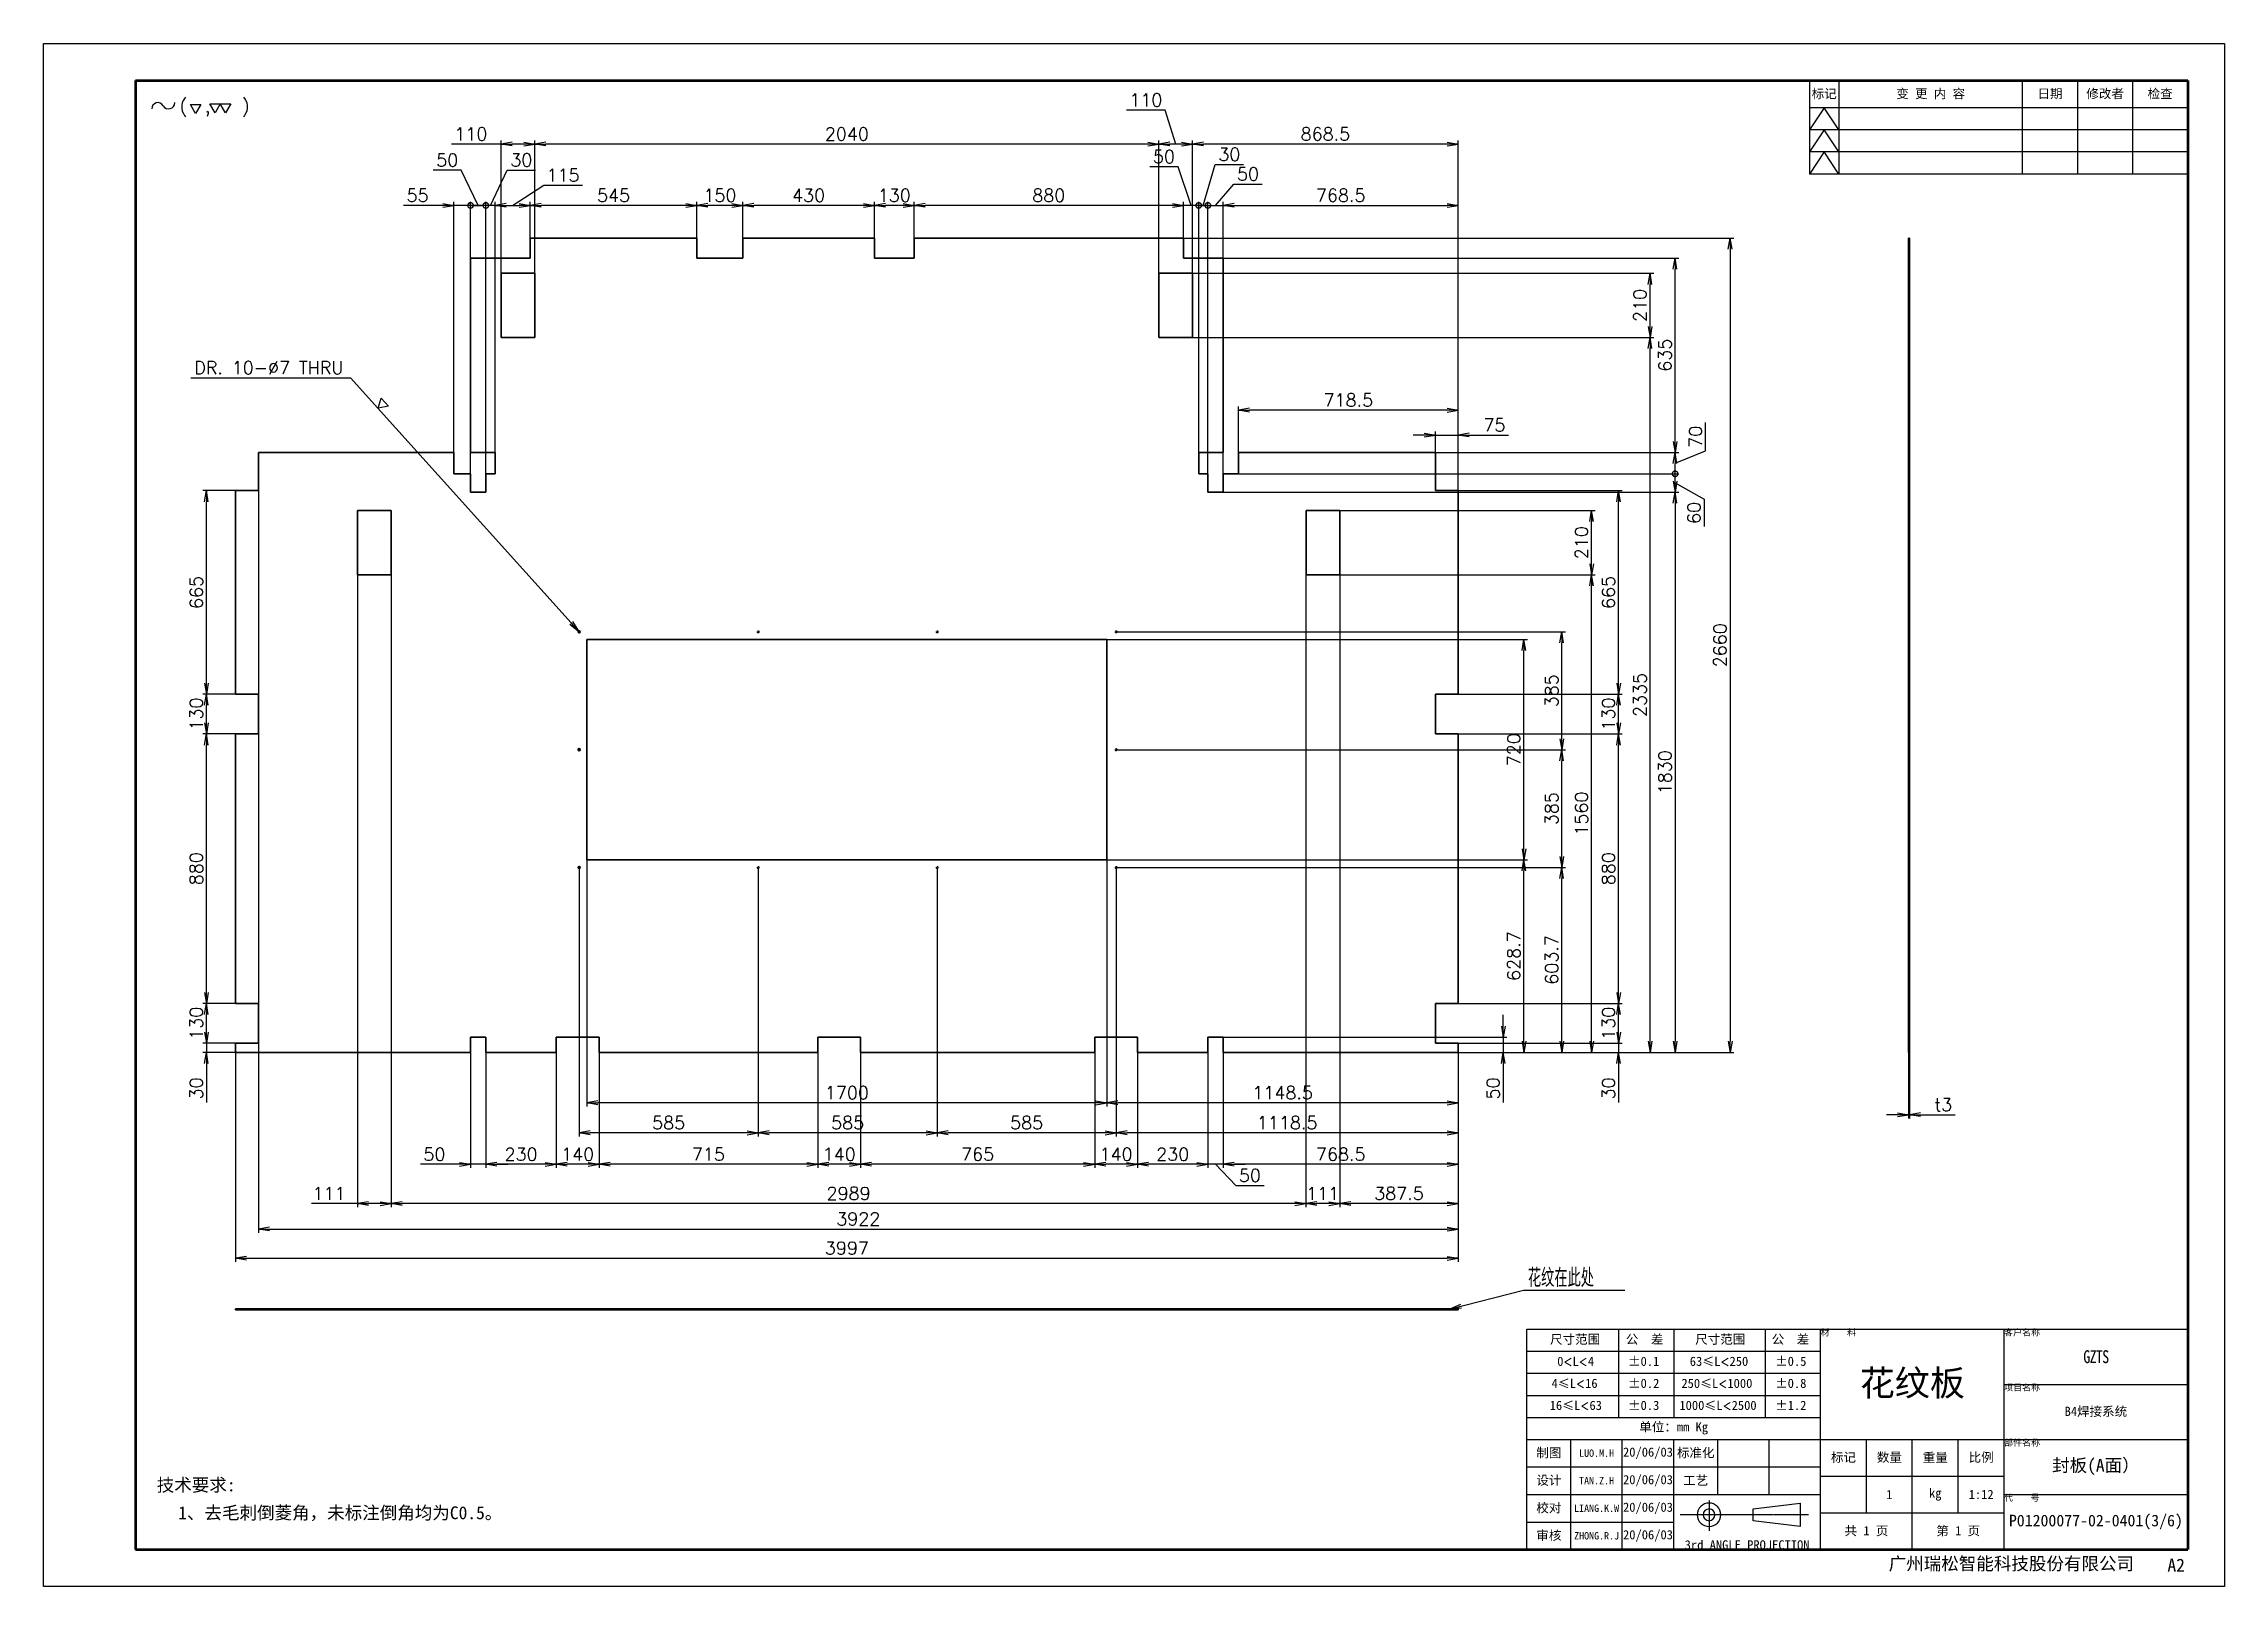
# Model space of a CAD drawing. Header units: millimetres. Extents: x -73083 to 81340, y -6859 to 6812.
# Drawn here: x -39061 to -31933, y -6850 to -1810 of the extents above; entities that cross this region are included whole.
import ezdxf

# ---------------------------------------------------------------- set-up
doc = ezdxf.new("R2010")
doc.units = ezdxf.units.MM
for name, pattern in [('AM_ISO02W050', [7.5, 6, -1.5]), ('AM_ISO08W050', [18, 12, -1.5, 3, -1.5]), ('CENTER-HOKUTO', [23, 20, -1, 1, -1]), ('DASHDOT', [18.5, 12, -3, 0.5, -3]), ('DASHED', [15, 12, -3])]:
    doc.linetypes.add(name, pattern=pattern)
doc.layers.add('A3', color=7, linetype='Continuous', plot=False)
for name, color, linetype, lineweight in [('AM_7', 2, 'AM_ISO08W050', 25), ('AM_HID', 1, 'AM_ISO02W050', 25), ('AM_VIS', 7, 'Continuous', 50), ('SOLID LINE', 7, 'Continuous', 30)]:
    doc.layers.add(name, color=color, linetype=linetype, lineweight=lineweight)
doc.layers.add('title_frame', color=7, linetype='Continuous')
doc.layers.add('word_dim', color=253, linetype='Continuous')
doc.styles.get("Standard").update_dxf_attribs({"font": 'romans.shx', "bigfont": 'bigfont.shx'})
doc.dimstyles.new('STANDARD1-12', dxfattribs={"dimscale": 12, "dimtxt": 3.5, "dimasz": 3, "dimexe": 1, "dimexo": 0, "dimgap": 1, "dimtad": 3, "dimdec": 1, "dimdsep": 46, "dimtxsty": 'Standard', "dimblk1": 'OPEN', "dimblk2": 'OPEN', "dimsah": 1, "dimcen": 0, "dimclrd": 256, "dimclre": 256, "dimclrt": 3, "dimadec": 0, "dimazin": 0, "dimtfac": 1, "dimtdec": 1, "dimtmove": 0, "dimatfit": 3, "dimldrblk": 'OPEN', "dimfxl": 0, "dimtolj": 1, "dimtzin": 0, "dimarcsym": 0})

msp = doc.modelspace()

# ---------------------------------------------------------------- texts
at = {"layer": 'SOLID LINE', "ltscale": 0.5}
for s, insert, char_height, width, attachment_point in [('\\pt180;{\\fSimHei|b0|i0|c134|p2;\\C3;标记}', (-33241.36138, -1975.23226), 30, 96, 5), ('\\pt180;{\\fSimHei|b0|i0|c134|p2;\\C3;变 更 内 容}', (-32893.36138, -1975.23226), 30, 600, 5), ('\\pt180;{\\fSimHei|b0|i0|c134|p2;\\C3;日期}', (-32503.36138, -1975.23226), 30, 180, 5), ('\\pt180;{\\fSimHei|b0|i0|c134|p2;\\C3;修改者}', (-32323.36138, -1975.23226), 30, 180, 5), ('\\pt180;{\\fSimHei|b0|i0|c134|p2;\\C3;检查}', (-32143.36138, -1975.23226), 30, 180, 5), ('\\pt180;{\\Fisocp,gbcbig|c134;\\C3;花纹在此处}', (-34209.86157, -5812.08141), 60, 1087.2364521, 1), ('\\pt180;{\\fSimHei|b0|i0|c134|p2;\\C3;尺寸范围}', (-34137.52183, -6027.88501), 30, 543.6182261, 1), ('\\pt180;{\\fSimHei|b0|i0|c134|p2;\\C3;公  差}', (-33889.67693, -6027.88501), 30, 543.6182261, 1), ('\\pt180;{\\fSimHei|b0|i0|c134|p2;\\C3;尺寸范围}', (-33662.9524, -6027.88501), 30, 543.6182261, 1), ('\\pt180;{\\fSimHei|b0|i0|c134|p2;\\C3;公  差}', (-33412.88864, -6027.88501), 30, 543.6182261, 1), ('{\\fSimHei|b0|i0|c134|p2;\\C3;材    料}', (-33253.36138, -6010.23226), 21, 600, 1), ('\\pt126;{\\fSimHei|b0|i0|c134|p2;\\C3;客户名称}', (-32653.36138, -6010.23226), 21, 600, 1), ('\\pt180;{\\fSimHei|b0|i0|c134|p2;\\C3;0\\Fromans,bigfont|c134;\\H0.9583x;<\\fSimHei|b0|i0|c134|p2;\\H1.044x;L\\Fromans,bigfont|c134;\\H0.9583x;<\\fSimHei|b0|i0|c134|p2;\\H1.044x;4}', (-34113.99499, -6099.88501), 30, 543.6182261, 1), ('\\pt180;{\\fSimHei|b0|i0|c134|p2;\\C3;%%P0.1}', (-33882.37328, -6099.88501), 30, 543.6182261, 1), ('\\pt180;{\\fSimHei|b0|i0|c134|p2;\\C3;63\\H0.9583x;≤\\H1.044x;L\\Fromans,bigfont|c134;\\H0.9579x;<\\fSimHei|b0|i0|c134|p2;\\H1.044x;250}', (-33680.7572, -6099.88501), 30, 543.6182261, 1), ('\\pt180;{\\fSimHei|b0|i0|c134|p2;\\C3;%%P0.5}', (-33401.52937, -6099.88501), 30, 543.6182261, 1), ('{\\fSimHei|b0|i0|c134|p2;\\W0.8;\\T0.9;\\C3;GZTS}', (-32353.36138, -6100.23226), 42, 600, 5), ('\\pt180;{\\fSimHei|b0|i0|c134|p2;\\C3;4\\H0.9583x;≤\\H1.043x;L\\Fromans,bigfont|c134;\\H0.9588x;<\\fSimHei|b0|i0|c134|p2;\\H1.043x;16}', (-34132.4032, -6171.88501), 30, 543.6182261, 1), ('\\pt180;{\\fSimHei|b0|i0|c134|p2;\\C3;%%P0.2}', (-33882.37328, -6171.88501), 30, 543.6182261, 1), ('\\pt180;{\\fSimHei|b0|i0|c134|p2;\\C3;250\\H0.9583x;≤\\H1.044x;L\\Fromans,bigfont|c134;\\H0.9579x;<\\fSimHei|b0|i0|c134|p2;\\H1.044x;1000}', (-33708.14888, -6171.88501), 30, 543.6182261, 1), ('\\pt180;{\\fSimHei|b0|i0|c134|p2;\\C3;%%P0.8}', (-33401.52937, -6171.88501), 30, 543.6182261, 1), ('\\pt504;{\\fSimHei|b0|i0|c134|p2;\\C3;花纹板}', (-32953.36138, -6190.23226), 84, 600, 5), ('\\pt126;{\\fSimHei|b0|i0|c134|p2;\\C3;项目名称}', (-32653.36138, -6190.23226), 21, 600, 1), ('\\pt180;{\\fSimHei|b0|i0|c134|p2;\\C3;16\\H0.9583x;≤\\H1.044x;L\\Fromans,bigfont|c134;\\H0.9579x;<\\fSimHei|b0|i0|c134|p2;\\H1.044x;63}', (-34138.58378, -6243.88501), 30, 543.6182261, 1), ('\\pt180;{\\fSimHei|b0|i0|c134|p2;\\C3;%%P0.3}', (-33882.37328, -6243.88501), 30, 543.6182261, 1), ('\\pt180;{\\fSimHei|b0|i0|c134|p2;\\C3;%%P1.2}', (-33401.52937, -6243.88501), 30, 543.6182261, 1), ('{\\fSimHei|b0|i0|c134|p2;\\C3;B4焊接系统}', (-32353.36138, -6280.23226), 30, 600, 5), ('\\pt180;{\\fSimHei|b0|i0|c134|p2;\\C3;单位：mm Kg}', (-33733.36138, -6334.23226), 30, 960, 5), ('\\pt180;{\\fSimHei|b0|i0|c134|p2;\\C3;制图}', (-34141.36138, -6415.23226), 30, 144, 5), ('\\pt864;{\\fSimHei|b0|i0|c134|p2;\\H0.8x;\\C3;LUO.M.H}', (-33985.36138, -6415.23226), 30, 168, 5), ('\\pt180;{\\fSimHei|b0|i0|c134|p2;\\C3;20/06/03}', (-33817.36138, -6415.23226), 30, 168, 5), ('\\pt180;{\\fSimHei|b0|i0|c134|p2;\\C3;标准化}', (-33661.36138, -6415.23226), 30, 144, 5), ('\\pt180;{\\fSimHei|b0|i0|c134|p2;\\C3;标记}', (-33178.36138, -6430.23226), 30, 150, 5), ('\\pt180;{\\fSimHei|b0|i0|c134|p2;\\C3;数量}', (-33028.36138, -6430.23226), 30, 150, 5), ('\\pt180;{\\fSimHei|b0|i0|c134|p2;\\C3;重量}', (-32878.36138, -6430.23226), 30, 150, 5), ('\\pt180;{\\fSimHei|b0|i0|c134|p2;\\C3;比例}', (-32728.36138, -6430.23226), 30, 150, 5), ('\\pt126;{\\fSimHei|b0|i0|c134|p2;\\C3;部件名称}', (-32653.36138, -6370.23226), 21, 600, 1), ('\\pt180;{\\fSimHei|b0|i0|c134|p2;\\C3;设计}', (-34141.36138, -6505.23226), 30, 144, 5), ('\\pt180;{\\fSimHei|b0|i0|c134|p2;\\C3;20/06/03}', (-33817.36138, -6505.23226), 30, 168, 5), ('\\pt180;{\\fSimHei|b0|i0|c134|p2;\\C3;工艺}', (-33661.36138, -6505.23226), 30, 144, 5), ('{\\fSimHei|b0|i0|c134|p2;\\C3;封板(A面）}', (-32353.36138, -6460.23226), 42, 600, 5), ('\\pt252;{\\fSimHei|b0|i0|c134|p2;\\C3;技术要求:}', (-38691.58803, -6497.92847), 42, 360.7263119, 1), ('\\pt864;{\\fSimHei|b0|i0|c134|p2;\\H0.8x;\\C3;TAN.Z.H}', (-33985.36138, -6505.23226), 30, 168, 5), ('\\pt180;{\\fSimHei|b0|i0|c134|p2;\\C3;1}', (-33028.36138, -6550.23226), 30, 150, 5), ('\\pt180;{\\fSimHei|b0|i0|c134|p2;\\C3;kg}', (-32878.36138, -6550.23226), 30, 150, 5), ('\\pt180;{\\fSimHei|b0|i0|c134|p2;\\C3;1:12}', (-32728.36138, -6550.23226), 30, 150, 5), ('\\pt126;{\\fSimHei|b0|i0|c134|p2;\\C3;代    号}', (-32653.36138, -6550.23226), 21, 600, 1), ('\\pt252;{\\fSimHei|b0|i0|c134|p2;\\C3;\\P1、去毛刺倒菱角，未标注倒角均为C0.5。}', (-38621.39614, -6518.82296), 42, 1339.0912226, 1), ('\\pt180;{\\fSimHei|b0|i0|c134|p2;\\C3;校对}', (-34141.36138, -6595.23226), 30, 144, 5), ('\\pt864;{\\fSimHei|b0|i0|c134|p2;\\H0.8x;\\C3;LIANG.K.W}', (-33985.36138, -6595.23226), 30, 168, 5), ('\\pt180;{\\fSimHei|b0|i0|c134|p2;\\C3;20/06/03}', (-33817.36138, -6595.23226), 30, 168, 5), ('{\\fSimHei|b0|i0|c134|p2;\\C3;P01200077-02-0401(3/6)}', (-32353.36138, -6640.23226), 38, 600, 5), ('\\pt180;{\\fSimHei|b0|i0|c134|p2;\\C3;审核}', (-34141.36138, -6685.23226), 30, 144, 5), ('\\pt864;{\\fSimHei|b0|i0|c134|p2;\\H0.8x;\\C3;ZHONG.R.J}', (-33985.36138, -6685.23226), 30, 168, 5), ('\\pt180;{\\fSimHei|b0|i0|c134|p2;\\C3;20/06/03}', (-33817.36138, -6685.23226), 30, 168, 5), ('{\\fSimHei|b0|i0|c134|p2;\\C3;3rd ANGLE PROJECTION}', (-33493.36138, -6730.23226), 30, 480, 8), ('\\pt180;{\\fSimHei|b0|i0|c134|p2;\\C3;共 1 页}', (-33103.36138, -6670.23226), 30, 300, 5), ('\\pt180;{\\fSimHei|b0|i0|c134|p2;\\C3;第 1 页}', (-32803.36138, -6670.23226), 30, 300, 5), ('\\pt180;{\\fSimHei|b0|i0|c134|p2;\\C3;广州瑞松智能科技股份有限公司}', (-33030.61305, -6754.90174), 42, 942.7416977, 1), ('\\pt252;{\\fSimHei|b0|i0|c134|p2;\\C3;A2}', (-32119.49494, -6759.72749), 42, 942.7416977, 1)]:
    msp.add_mtext(s, dxfattribs=dict(at, insert=insert, char_height=char_height, width=width, attachment_point=attachment_point))
at = {"layer": 'SOLID LINE', "ltscale": 0.5, "insert": (-33714.73326, -6243.88501), "char_height": 30, "width": 543.6182261, "attachment_point": 1, "line_spacing_factor": 0.72}
msp.add_mtext('\\pt180;{\\fSimHei|b0|i0|c134|p2;\\C3;1000\\H0.9583x;≤\\H1.044x;L\\Fromans,bigfont|c134;\\H0.9579x;<\\fSimHei|b0|i0|c134|p2;\\H1.044x;2500}', dxfattribs=at)

# ---------------------------------------------------------------- blocks, each defined once
blk = doc.blocks.new('shiage0')
at = {"layer": 'word_dim', "color": 3, "linetype": 'Continuous'}
for centre, start, end in [((1.69, 0), 30, 180), ((4.61, 1.69), 210, 0)]:
    blk.add_arc(centre, 1.69, start, end, dxfattribs=at)
blk = doc.blocks.new('11')
at = {"layer": 'title_frame', "color": 3, "linetype": 'Continuous'}
for points in [[(20.38, 3.57), (18.93, 6.07), (24.71, 6.07), (23.27, 3.57), (21.82, 6.07)], [(15.1, 3.38), (13.66, 5.88), (16.55, 5.88)]]:
    blk.add_lwpolyline(points, close=True, dxfattribs=at)
blk.add_blockref('shiage0', (3.13, 4.67), dxfattribs=at)
blk.add_text('(  ,   )', height=3.5, dxfattribs=at).set_placement((10.71, 3.7))
blk = doc.blocks.new('_Open')
at = {"color": 0, "lineweight": -2}
for p, q in [((-1, 0.17), (0, 0)), ((-1, -0.17), (0, 0)), ((0, 0), (-1, 0))]:
    blk.add_line(p, q, dxfattribs=at)
blk = doc.blocks.new('*D883')
at = {"layer": 'DEFPOINTS', "color": 0, "linetype": 'Continuous', "ltscale": 2}
for p in [(-38434.4, -5105.6), (-34437.4, -5105.6), (-34437.4, -5778.2)]:
    blk.add_point(p, dxfattribs=at)
at = {"layer": 'word_dim', "linetype": 'Continuous', "lineweight": -2, "ltscale": 2}
for p, q in [((-38434.4, -5105.6), (-38434.4, -5790.2)), ((-34437.4, -5105.6), (-34437.4, -5790.2)), ((-38398.4, -5778.2), (-34473.4, -5778.2))]:
    blk.add_line(p, q, dxfattribs=at)
at = {"layer": 'word_dim', "linetype": 'Continuous', "lineweight": -2, "ltscale": 2, "xscale": 36, "yscale": 36, "zscale": 36, "rotation": 180}
blk.add_blockref('_Open', (-38434.4, -5778.2), dxfattribs=at)
at = {"layer": 'word_dim', "linetype": 'Continuous', "lineweight": -2, "ltscale": 2, "xscale": 36, "yscale": 36, "zscale": 36}
blk.add_blockref('_Open', (-34437.4, -5778.2), dxfattribs=at)
at = {"layer": 'word_dim', "color": 3, "linetype": 'Continuous', "ltscale": 2, "insert": (-36435.9, -5745.2), "char_height": 42, "attachment_point": 5}
blk.add_mtext('\\A1;3997', dxfattribs=at)
blk = doc.blocks.new('*D884')
at = {"layer": 'DEFPOINTS', "color": 0, "linetype": 'Continuous', "ltscale": 2}
for p in [(-35335.9, -2445.6), (-34437.4, -5105.6), (-33548.8, -5105.6)]:
    blk.add_point(p, dxfattribs=at)
at = {"layer": 'word_dim', "linetype": 'Continuous', "lineweight": -2, "ltscale": 2}
for p, q in [((-35335.9, -2445.6), (-33536.8, -2445.6)), ((-33548.8, -2481.6), (-33548.8, -5069.6)), ((-34437.4, -5105.6), (-33536.8, -5105.6))]:
    blk.add_line(p, q, dxfattribs=at)
at = {"layer": 'word_dim', "linetype": 'Continuous', "lineweight": -2, "ltscale": 2, "xscale": 36, "yscale": 36, "zscale": 36}
for p, rotation in [((-33548.8, -2445.6), 90), ((-33548.8, -5105.6), 270)]:
    blk.add_blockref('_Open', p, dxfattribs=dict(at, rotation=rotation))
at = {"layer": 'word_dim', "color": 3, "linetype": 'Continuous', "ltscale": 2, "insert": (-33581.8, -3775.6), "char_height": 42, "attachment_point": 5, "rotation": 90}
blk.add_mtext('\\A1;2660', dxfattribs=at)
blk = doc.blocks.new('*D885')
at = {"layer": 'DEFPOINTS', "color": 0, "linetype": 'Continuous', "ltscale": 2}
for p in [(-32965.9, -5105.6), (-32962.9, -5105.6), (-32962.9, -5309.6)]:
    blk.add_point(p, dxfattribs=at)
at = {"layer": 'word_dim', "linetype": 'Continuous', "lineweight": -2, "ltscale": 2}
for p, q in [((-32965.9, -5105.6), (-32965.9, -5321.6)), ((-32962.9, -5105.6), (-32962.9, -5321.6)), ((-33001.9, -5309.6), (-33037.9, -5309.6)), ((-32965.9, -5309.6), (-32962.9, -5309.6)), ((-32926.9, -5309.6), (-32812.9, -5309.6))]:
    blk.add_line(p, q, dxfattribs=at)
at = {"layer": 'word_dim', "linetype": 'Continuous', "lineweight": -2, "ltscale": 2, "xscale": 36, "yscale": 36, "zscale": 36}
blk.add_blockref('_Open', (-32965.9, -5309.6), dxfattribs=at)
at = {"layer": 'word_dim', "linetype": 'Continuous', "lineweight": -2, "ltscale": 2, "xscale": 36, "yscale": 36, "zscale": 36, "rotation": 180}
blk.add_blockref('_Open', (-32962.9, -5309.6), dxfattribs=at)
at = {"layer": 'word_dim', "color": 3, "linetype": 'Continuous', "ltscale": 2, "insert": (-32851.9, -5276.6), "char_height": 42, "attachment_point": 5}
blk.add_mtext('\\A1;{\\Fromans,bigfont|c134;t}3', dxfattribs=at)
blk = doc.blocks.new('*D886')
at = {"layer": 'DEFPOINTS', "color": 0, "linetype": 'Continuous', "ltscale": 2}
for p in [(-35205.9, -5105.6), (-34437.4, -5105.6), (-35205.9, -5471.4)]:
    blk.add_point(p, dxfattribs=at)
at = {"layer": 'word_dim', "linetype": 'Continuous', "lineweight": -2, "ltscale": 2}
for p, q in [((-35205.9, -5105.6), (-35205.9, -5483.4)), ((-34437.4, -5105.6), (-34437.4, -5483.4)), ((-34473.4, -5471.4), (-35169.9, -5471.4))]:
    blk.add_line(p, q, dxfattribs=at)
at = {"layer": 'word_dim', "linetype": 'Continuous', "lineweight": -2, "ltscale": 2, "xscale": 36, "yscale": 36, "zscale": 36, "rotation": 180}
blk.add_blockref('_Open', (-35205.9, -5471.4), dxfattribs=at)
at = {"layer": 'word_dim', "linetype": 'Continuous', "lineweight": -2, "ltscale": 2, "xscale": 36, "yscale": 36, "zscale": 36}
blk.add_blockref('_Open', (-34437.4, -5471.4), dxfattribs=at)
at = {"layer": 'word_dim', "color": 3, "linetype": 'Continuous', "ltscale": 2, "insert": (-34821.6, -5438.4), "char_height": 42, "attachment_point": 5}
blk.add_mtext('\\A1;768.5', dxfattribs=at)
blk = doc.blocks.new('*D887')
at = {"layer": 'DEFPOINTS', "color": 0, "linetype": 'Continuous', "ltscale": 2}
for p in [(-35255.9, -5105.6), (-35205.9, -5105.6), (-35255.9, -5471.4)]:
    blk.add_point(p, dxfattribs=at)
at = {"layer": 'word_dim', "linetype": 'Continuous', "lineweight": -2, "ltscale": 2}
for p, q in [((-35255.9, -5105.6), (-35255.9, -5483.4)), ((-35205.9, -5105.6), (-35205.9, -5483.4)), ((-35291.9, -5471.4), (-35327.9, -5471.4)), ((-35205.9, -5471.4), (-35255.9, -5471.4)), ((-35205.9, -5471.4), (-35255.9, -5471.4)), ((-35230.9, -5471.4), (-35164.4, -5540.9)), ((-35169.9, -5471.4), (-35133.9, -5471.4)), ((-35164.4, -5540.9), (-35072.4, -5540.9))]:
    blk.add_line(p, q, dxfattribs=at)
at = {"layer": 'word_dim', "linetype": 'Continuous', "lineweight": -2, "ltscale": 2, "xscale": 36, "yscale": 36, "zscale": 36}
blk.add_blockref('_Open', (-35255.9, -5471.4), dxfattribs=at)
at = {"layer": 'word_dim', "linetype": 'Continuous', "lineweight": -2, "ltscale": 2, "xscale": 36, "yscale": 36, "zscale": 36, "rotation": 180}
blk.add_blockref('_Open', (-35205.9, -5471.4), dxfattribs=at)
at = {"layer": 'word_dim', "color": 3, "linetype": 'Continuous', "ltscale": 2, "insert": (-35118.4, -5507.9), "char_height": 42, "attachment_point": 5}
blk.add_mtext('\\A1;50', dxfattribs=at)
blk = doc.blocks.new('*D888')
at = {"layer": 'DEFPOINTS', "color": 0, "linetype": 'Continuous', "ltscale": 2}
for p in [(-35485.9, -5105.6), (-35255.9, -5105.6), (-35485.9, -5471.4)]:
    blk.add_point(p, dxfattribs=at)
at = {"layer": 'word_dim', "linetype": 'Continuous', "lineweight": -2, "ltscale": 2}
for p, q in [((-35485.9, -5105.6), (-35485.9, -5483.4)), ((-35255.9, -5105.6), (-35255.9, -5483.4)), ((-35291.9, -5471.4), (-35449.9, -5471.4))]:
    blk.add_line(p, q, dxfattribs=at)
at = {"layer": 'word_dim', "linetype": 'Continuous', "lineweight": -2, "ltscale": 2, "xscale": 36, "yscale": 36, "zscale": 36, "rotation": 180}
blk.add_blockref('_Open', (-35485.9, -5471.4), dxfattribs=at)
at = {"layer": 'word_dim', "linetype": 'Continuous', "lineweight": -2, "ltscale": 2, "xscale": 36, "yscale": 36, "zscale": 36}
blk.add_blockref('_Open', (-35255.9, -5471.4), dxfattribs=at)
at = {"layer": 'word_dim', "color": 3, "linetype": 'Continuous', "ltscale": 2, "insert": (-35370.9, -5438.4), "char_height": 42, "attachment_point": 5}
blk.add_mtext('\\A1;230', dxfattribs=at)
blk = doc.blocks.new('*D889')
at = {"layer": 'DEFPOINTS', "color": 0, "linetype": 'Continuous', "ltscale": 2}
for p in [(-35625.9, -5105.6), (-35485.9, -5105.6), (-35625.9, -5471.4)]:
    blk.add_point(p, dxfattribs=at)
at = {"layer": 'word_dim', "linetype": 'Continuous', "lineweight": -2, "ltscale": 2}
for p, q in [((-35625.9, -5105.6), (-35625.9, -5483.4)), ((-35485.9, -5105.6), (-35485.9, -5483.4)), ((-35521.9, -5471.4), (-35589.9, -5471.4))]:
    blk.add_line(p, q, dxfattribs=at)
at = {"layer": 'word_dim', "linetype": 'Continuous', "lineweight": -2, "ltscale": 2, "xscale": 36, "yscale": 36, "zscale": 36, "rotation": 180}
blk.add_blockref('_Open', (-35625.9, -5471.4), dxfattribs=at)
at = {"layer": 'word_dim', "linetype": 'Continuous', "lineweight": -2, "ltscale": 2, "xscale": 36, "yscale": 36, "zscale": 36}
blk.add_blockref('_Open', (-35485.9, -5471.4), dxfattribs=at)
at = {"layer": 'word_dim', "color": 3, "linetype": 'Continuous', "ltscale": 2, "insert": (-35555.9, -5438.4), "char_height": 42, "attachment_point": 5}
blk.add_mtext('\\A1;140', dxfattribs=at)
blk = doc.blocks.new('*D890')
at = {"layer": 'DEFPOINTS', "color": 0, "linetype": 'Continuous', "ltscale": 2}
for p in [(-36390.9, -5105.6), (-35625.9, -5105.6), (-36390.9, -5471.4)]:
    blk.add_point(p, dxfattribs=at)
at = {"layer": 'word_dim', "linetype": 'Continuous', "lineweight": -2, "ltscale": 2}
for p, q in [((-36390.9, -5105.6), (-36390.9, -5483.4)), ((-35625.9, -5105.6), (-35625.9, -5483.4)), ((-35661.9, -5471.4), (-36354.9, -5471.4))]:
    blk.add_line(p, q, dxfattribs=at)
at = {"layer": 'word_dim', "linetype": 'Continuous', "lineweight": -2, "ltscale": 2, "xscale": 36, "yscale": 36, "zscale": 36, "rotation": 180}
blk.add_blockref('_Open', (-36390.9, -5471.4), dxfattribs=at)
at = {"layer": 'word_dim', "linetype": 'Continuous', "lineweight": -2, "ltscale": 2, "xscale": 36, "yscale": 36, "zscale": 36}
blk.add_blockref('_Open', (-35625.9, -5471.4), dxfattribs=at)
at = {"layer": 'word_dim', "color": 3, "linetype": 'Continuous', "ltscale": 2, "insert": (-36008.4, -5438.4), "char_height": 42, "attachment_point": 5}
blk.add_mtext('\\A1;765', dxfattribs=at)
blk = doc.blocks.new('*D891')
at = {"layer": 'DEFPOINTS', "color": 0, "linetype": 'Continuous', "ltscale": 2}
for p in [(-36530.9, -5105.6), (-36390.9, -5105.6), (-36530.9, -5471.4)]:
    blk.add_point(p, dxfattribs=at)
at = {"layer": 'word_dim', "linetype": 'Continuous', "lineweight": -2, "ltscale": 2}
for p, q in [((-36530.9, -5105.6), (-36530.9, -5483.4)), ((-36390.9, -5105.6), (-36390.9, -5483.4)), ((-36426.9, -5471.4), (-36494.9, -5471.4))]:
    blk.add_line(p, q, dxfattribs=at)
at = {"layer": 'word_dim', "linetype": 'Continuous', "lineweight": -2, "ltscale": 2, "xscale": 36, "yscale": 36, "zscale": 36, "rotation": 180}
blk.add_blockref('_Open', (-36530.9, -5471.4), dxfattribs=at)
at = {"layer": 'word_dim', "linetype": 'Continuous', "lineweight": -2, "ltscale": 2, "xscale": 36, "yscale": 36, "zscale": 36}
blk.add_blockref('_Open', (-36390.9, -5471.4), dxfattribs=at)
at = {"layer": 'word_dim', "color": 3, "linetype": 'Continuous', "ltscale": 2, "insert": (-36460.9, -5438.4), "char_height": 42, "attachment_point": 5}
blk.add_mtext('\\A1;140', dxfattribs=at)
blk = doc.blocks.new('*D892')
at = {"layer": 'DEFPOINTS', "color": 0, "linetype": 'Continuous', "ltscale": 2}
for p in [(-37245.9, -5105.6), (-36530.9, -5105.6), (-37245.9, -5471.4)]:
    blk.add_point(p, dxfattribs=at)
at = {"layer": 'word_dim', "linetype": 'Continuous', "lineweight": -2, "ltscale": 2}
for p, q in [((-37245.9, -5105.6), (-37245.9, -5483.4)), ((-36530.9, -5105.6), (-36530.9, -5483.4)), ((-36566.9, -5471.4), (-37209.9, -5471.4))]:
    blk.add_line(p, q, dxfattribs=at)
at = {"layer": 'word_dim', "linetype": 'Continuous', "lineweight": -2, "ltscale": 2, "xscale": 36, "yscale": 36, "zscale": 36, "rotation": 180}
blk.add_blockref('_Open', (-37245.9, -5471.4), dxfattribs=at)
at = {"layer": 'word_dim', "linetype": 'Continuous', "lineweight": -2, "ltscale": 2, "xscale": 36, "yscale": 36, "zscale": 36}
blk.add_blockref('_Open', (-36530.9, -5471.4), dxfattribs=at)
at = {"layer": 'word_dim', "color": 3, "linetype": 'Continuous', "ltscale": 2, "insert": (-36888.4, -5438.4), "char_height": 42, "attachment_point": 5}
blk.add_mtext('\\A1;715', dxfattribs=at)
blk = doc.blocks.new('*D893')
at = {"layer": 'DEFPOINTS', "color": 0, "linetype": 'Continuous', "ltscale": 2}
for p in [(-37385.9, -5105.6), (-37245.9, -5105.6), (-37385.9, -5471.4)]:
    blk.add_point(p, dxfattribs=at)
at = {"layer": 'word_dim', "linetype": 'Continuous', "lineweight": -2, "ltscale": 2}
for p, q in [((-37385.9, -5105.6), (-37385.9, -5483.4)), ((-37245.9, -5105.6), (-37245.9, -5483.4)), ((-37281.9, -5471.4), (-37349.9, -5471.4))]:
    blk.add_line(p, q, dxfattribs=at)
at = {"layer": 'word_dim', "linetype": 'Continuous', "lineweight": -2, "ltscale": 2, "xscale": 36, "yscale": 36, "zscale": 36, "rotation": 180}
blk.add_blockref('_Open', (-37385.9, -5471.4), dxfattribs=at)
at = {"layer": 'word_dim', "linetype": 'Continuous', "lineweight": -2, "ltscale": 2, "xscale": 36, "yscale": 36, "zscale": 36}
blk.add_blockref('_Open', (-37245.9, -5471.4), dxfattribs=at)
at = {"layer": 'word_dim', "color": 3, "linetype": 'Continuous', "ltscale": 2, "insert": (-37315.9, -5438.4), "char_height": 42, "attachment_point": 5}
blk.add_mtext('\\A1;140', dxfattribs=at)
blk = doc.blocks.new('*D894')
at = {"layer": 'DEFPOINTS', "color": 0, "linetype": 'Continuous', "ltscale": 2}
for p in [(-37615.9, -5105.6), (-37385.9, -5105.6), (-37615.9, -5471.4)]:
    blk.add_point(p, dxfattribs=at)
at = {"layer": 'word_dim', "linetype": 'Continuous', "lineweight": -2, "ltscale": 2}
for p, q in [((-37615.9, -5105.6), (-37615.9, -5483.4)), ((-37385.9, -5105.6), (-37385.9, -5483.4)), ((-37421.9, -5471.4), (-37579.9, -5471.4))]:
    blk.add_line(p, q, dxfattribs=at)
at = {"layer": 'word_dim', "linetype": 'Continuous', "lineweight": -2, "ltscale": 2, "xscale": 36, "yscale": 36, "zscale": 36, "rotation": 180}
blk.add_blockref('_Open', (-37615.9, -5471.4), dxfattribs=at)
at = {"layer": 'word_dim', "linetype": 'Continuous', "lineweight": -2, "ltscale": 2, "xscale": 36, "yscale": 36, "zscale": 36}
blk.add_blockref('_Open', (-37385.9, -5471.4), dxfattribs=at)
at = {"layer": 'word_dim', "color": 3, "linetype": 'Continuous', "ltscale": 2, "insert": (-37500.9, -5438.4), "char_height": 42, "attachment_point": 5}
blk.add_mtext('\\A1;230', dxfattribs=at)
blk = doc.blocks.new('*D895')
at = {"layer": 'DEFPOINTS', "color": 0, "linetype": 'Continuous', "ltscale": 2}
for p in [(-37665.9, -5105.6), (-37615.9, -5105.6), (-37665.9, -5471.4)]:
    blk.add_point(p, dxfattribs=at)
at = {"layer": 'word_dim', "linetype": 'Continuous', "lineweight": -2, "ltscale": 2}
for p, q in [((-37665.9, -5105.6), (-37665.9, -5483.4)), ((-37615.9, -5105.6), (-37615.9, -5483.4)), ((-37701.9, -5471.4), (-37829.9, -5471.4)), ((-37615.9, -5471.4), (-37665.9, -5471.4)), ((-37579.9, -5471.4), (-37543.9, -5471.4))]:
    blk.add_line(p, q, dxfattribs=at)
at = {"layer": 'word_dim', "linetype": 'Continuous', "lineweight": -2, "ltscale": 2, "xscale": 36, "yscale": 36, "zscale": 36}
blk.add_blockref('_Open', (-37665.9, -5471.4), dxfattribs=at)
at = {"layer": 'word_dim', "linetype": 'Continuous', "lineweight": -2, "ltscale": 2, "xscale": 36, "yscale": 36, "zscale": 36, "rotation": 180}
blk.add_blockref('_Open', (-37615.9, -5471.4), dxfattribs=at)
at = {"layer": 'word_dim', "color": 3, "linetype": 'Continuous', "ltscale": 2, "insert": (-37783.9, -5438.4), "char_height": 42, "attachment_point": 5}
blk.add_mtext('\\A1;50', dxfattribs=at)
blk = doc.blocks.new('*D896')
at = {"layer": 'DEFPOINTS', "color": 0, "linetype": 'Continuous', "ltscale": 2}
for p in [(-35205.9, -5055.6), (-34290.5, -5055.6), (-34437.4, -5105.6)]:
    blk.add_point(p, dxfattribs=at)
at = {"layer": 'word_dim', "linetype": 'Continuous', "lineweight": -2, "ltscale": 2}
for p, q in [((-34290.5, -5019.6), (-34290.5, -4983.6)), ((-35205.9, -5055.6), (-34278.5, -5055.6)), ((-34290.5, -5055.6), (-34290.5, -5105.6)), ((-34437.4, -5105.6), (-34278.5, -5105.6)), ((-34290.5, -5141.6), (-34290.5, -5269.6))]:
    blk.add_line(p, q, dxfattribs=at)
at = {"layer": 'word_dim', "linetype": 'Continuous', "lineweight": -2, "ltscale": 2, "xscale": 36, "yscale": 36, "zscale": 36}
for p, rotation in [((-34290.5, -5055.6), 270), ((-34290.5, -5105.6), 90)]:
    blk.add_blockref('_Open', p, dxfattribs=dict(at, rotation=rotation))
at = {"layer": 'word_dim', "color": 3, "linetype": 'Continuous', "ltscale": 2, "insert": (-34323.5, -5223.6), "char_height": 42, "attachment_point": 5, "rotation": 90}
blk.add_mtext('\\A1;50', dxfattribs=at)
blk = doc.blocks.new('*D897')
at = {"layer": 'DEFPOINTS', "color": 0, "linetype": 'Continuous', "ltscale": 2}
for p in [(-38359.4, -3270.6), (-34437.4, -5105.6), (-34437.4, -5683)]:
    blk.add_point(p, dxfattribs=at)
at = {"layer": 'word_dim', "linetype": 'Continuous', "lineweight": -2, "ltscale": 2}
for p, q in [((-38359.4, -3270.6), (-38359.4, -5695)), ((-34437.4, -5105.6), (-34437.4, -5695)), ((-38323.4, -5683), (-34473.4, -5683))]:
    blk.add_line(p, q, dxfattribs=at)
at = {"layer": 'word_dim', "linetype": 'Continuous', "lineweight": -2, "ltscale": 2, "xscale": 36, "yscale": 36, "zscale": 36, "rotation": 180}
blk.add_blockref('_Open', (-38359.4, -5683), dxfattribs=at)
at = {"layer": 'word_dim', "linetype": 'Continuous', "lineweight": -2, "ltscale": 2, "xscale": 36, "yscale": 36, "zscale": 36}
blk.add_blockref('_Open', (-34437.4, -5683), dxfattribs=at)
at = {"layer": 'word_dim', "color": 3, "linetype": 'Continuous', "ltscale": 2, "insert": (-36398.4, -5650), "char_height": 42, "attachment_point": 5}
blk.add_mtext('\\A1;3922', dxfattribs=at)
blk = doc.blocks.new('*D898')
at = {"layer": 'DEFPOINTS', "color": 0, "linetype": 'Continuous', "ltscale": 2}
for p in [(-38529.4, -5075.6), (-38434.4, -5075.6), (-38434.4, -5105.6)]:
    blk.add_point(p, dxfattribs=at)
at = {"layer": 'word_dim', "linetype": 'Continuous', "lineweight": -2, "ltscale": 2}
for p, q in [((-38529.4, -5039.6), (-38529.4, -5003.6)), ((-38434.4, -5075.6), (-38541.4, -5075.6)), ((-38434.4, -5105.6), (-38541.4, -5105.6)), ((-38529.4, -5075.6), (-38529.4, -5105.6)), ((-38529.4, -5141.6), (-38529.4, -5269.6))]:
    blk.add_line(p, q, dxfattribs=at)
at = {"layer": 'word_dim', "linetype": 'Continuous', "lineweight": -2, "ltscale": 2, "xscale": 36, "yscale": 36, "zscale": 36}
for p, rotation in [((-38529.4, -5075.6), 270), ((-38529.4, -5105.6), 90)]:
    blk.add_blockref('_Open', p, dxfattribs=dict(at, rotation=rotation))
at = {"layer": 'word_dim', "color": 3, "linetype": 'Continuous', "ltscale": 2, "insert": (-38562.4, -5223.6), "char_height": 42, "attachment_point": 5, "rotation": 90}
blk.add_mtext('\\A1;30', dxfattribs=at)
blk = doc.blocks.new('*D899')
at = {"layer": 'DEFPOINTS', "color": 0, "linetype": 'Continuous', "ltscale": 2}
for p in [(-38529.4, -4945.6), (-38434.4, -4945.6), (-38434.4, -5075.6)]:
    blk.add_point(p, dxfattribs=at)
at = {"layer": 'word_dim', "linetype": 'Continuous', "lineweight": -2, "ltscale": 2}
for p, q in [((-38434.4, -4945.6), (-38541.4, -4945.6)), ((-38529.4, -5039.6), (-38529.4, -4981.6)), ((-38434.4, -5075.6), (-38541.4, -5075.6))]:
    blk.add_line(p, q, dxfattribs=at)
at = {"layer": 'word_dim', "linetype": 'Continuous', "lineweight": -2, "ltscale": 2, "xscale": 36, "yscale": 36, "zscale": 36}
for p, rotation in [((-38529.4, -4945.6), 90), ((-38529.4, -5075.6), 270)]:
    blk.add_blockref('_Open', p, dxfattribs=dict(at, rotation=rotation))
at = {"layer": 'word_dim', "color": 3, "linetype": 'Continuous', "ltscale": 2, "insert": (-38562.4, -5010.6), "char_height": 42, "attachment_point": 5, "rotation": 90}
blk.add_mtext('\\A1;130', dxfattribs=at)
blk = doc.blocks.new('*D900')
at = {"layer": 'DEFPOINTS', "color": 0, "linetype": 'Continuous', "ltscale": 2}
for p in [(-38529.4, -4065.6), (-38434.4, -4065.6), (-38434.4, -4945.6)]:
    blk.add_point(p, dxfattribs=at)
at = {"layer": 'word_dim', "linetype": 'Continuous', "lineweight": -2, "ltscale": 2}
for p, q in [((-38434.4, -4065.6), (-38541.4, -4065.6)), ((-38529.4, -4909.6), (-38529.4, -4101.6)), ((-38434.4, -4945.6), (-38541.4, -4945.6))]:
    blk.add_line(p, q, dxfattribs=at)
at = {"layer": 'word_dim', "linetype": 'Continuous', "lineweight": -2, "ltscale": 2, "xscale": 36, "yscale": 36, "zscale": 36}
for p, rotation in [((-38529.4, -4065.6), 90), ((-38529.4, -4945.6), 270)]:
    blk.add_blockref('_Open', p, dxfattribs=dict(at, rotation=rotation))
at = {"layer": 'word_dim', "color": 3, "linetype": 'Continuous', "ltscale": 2, "insert": (-38562.4, -4505.6), "char_height": 42, "attachment_point": 5, "rotation": 90}
blk.add_mtext('\\A1;880', dxfattribs=at)
blk = doc.blocks.new('*D901')
at = {"layer": 'DEFPOINTS', "color": 0, "linetype": 'Continuous', "ltscale": 2}
for p in [(-38529.4, -3935.6), (-38434.4, -3935.6), (-38434.4, -4065.6)]:
    blk.add_point(p, dxfattribs=at)
at = {"layer": 'word_dim', "linetype": 'Continuous', "lineweight": -2, "ltscale": 2}
for p, q in [((-38434.4, -3935.6), (-38541.4, -3935.6)), ((-38529.4, -4029.6), (-38529.4, -3971.6)), ((-38434.4, -4065.6), (-38541.4, -4065.6))]:
    blk.add_line(p, q, dxfattribs=at)
at = {"layer": 'word_dim', "linetype": 'Continuous', "lineweight": -2, "ltscale": 2, "xscale": 36, "yscale": 36, "zscale": 36}
for p, rotation in [((-38529.4, -3935.6), 90), ((-38529.4, -4065.6), 270)]:
    blk.add_blockref('_Open', p, dxfattribs=dict(at, rotation=rotation))
at = {"layer": 'word_dim', "color": 3, "linetype": 'Continuous', "ltscale": 2, "insert": (-38562.4, -4000.6), "char_height": 42, "attachment_point": 5, "rotation": 90}
blk.add_mtext('\\A1;130', dxfattribs=at)
blk = doc.blocks.new('*D902')
at = {"layer": 'DEFPOINTS', "color": 0, "linetype": 'Continuous', "ltscale": 2}
for p in [(-38529.4, -3270.6), (-38434.4, -3270.6), (-38434.4, -3935.6)]:
    blk.add_point(p, dxfattribs=at)
at = {"layer": 'word_dim', "linetype": 'Continuous', "lineweight": -2, "ltscale": 2}
for p, q in [((-38434.4, -3270.6), (-38541.4, -3270.6)), ((-38529.4, -3899.6), (-38529.4, -3306.6)), ((-38434.4, -3935.6), (-38541.4, -3935.6))]:
    blk.add_line(p, q, dxfattribs=at)
at = {"layer": 'word_dim', "linetype": 'Continuous', "lineweight": -2, "ltscale": 2, "xscale": 36, "yscale": 36, "zscale": 36}
for p, rotation in [((-38529.4, -3270.6), 90), ((-38529.4, -3935.6), 270)]:
    blk.add_blockref('_Open', p, dxfattribs=dict(at, rotation=rotation))
at = {"layer": 'word_dim', "color": 3, "linetype": 'Continuous', "ltscale": 2, "insert": (-38562.4, -3603.1), "char_height": 42, "attachment_point": 5, "rotation": 90}
blk.add_mtext('\\A1;665', dxfattribs=at)
blk = doc.blocks.new('*D903')
at = {"layer": 'DEFPOINTS', "color": 0, "linetype": 'Continuous', "ltscale": 2}
for p in [(-34437.4, -5075.6), (-34437.4, -5105.6), (-33913.4, -5075.6)]:
    blk.add_point(p, dxfattribs=at)
at = {"layer": 'word_dim', "linetype": 'Continuous', "lineweight": -2, "ltscale": 2}
for p, q in [((-33913.4, -5039.6), (-33913.4, -5003.6)), ((-34437.4, -5075.6), (-33901.4, -5075.6)), ((-34437.4, -5105.6), (-33901.4, -5105.6)), ((-33913.4, -5075.6), (-33913.4, -5105.6)), ((-33913.4, -5141.6), (-33913.4, -5269.6))]:
    blk.add_line(p, q, dxfattribs=at)
at = {"layer": 'word_dim', "linetype": 'Continuous', "lineweight": -2, "ltscale": 2, "xscale": 36, "yscale": 36, "zscale": 36}
for p, rotation in [((-33913.4, -5075.6), 270), ((-33913.4, -5105.6), 90)]:
    blk.add_blockref('_Open', p, dxfattribs=dict(at, rotation=rotation))
at = {"layer": 'word_dim', "color": 3, "linetype": 'Continuous', "ltscale": 2, "insert": (-33946.4, -5223.6), "char_height": 42, "attachment_point": 5, "rotation": 90}
blk.add_mtext('\\A1;30', dxfattribs=at)
blk = doc.blocks.new('*D904')
at = {"layer": 'DEFPOINTS', "color": 0, "linetype": 'Continuous', "ltscale": 2}
for p in [(-34437.4, -4945.6), (-33913.4, -4945.6), (-34437.4, -5075.6)]:
    blk.add_point(p, dxfattribs=at)
at = {"layer": 'word_dim', "linetype": 'Continuous', "lineweight": -2, "ltscale": 2}
for p, q in [((-34437.4, -4945.6), (-33901.4, -4945.6)), ((-33913.4, -5039.6), (-33913.4, -4981.6)), ((-34437.4, -5075.6), (-33901.4, -5075.6))]:
    blk.add_line(p, q, dxfattribs=at)
at = {"layer": 'word_dim', "linetype": 'Continuous', "lineweight": -2, "ltscale": 2, "xscale": 36, "yscale": 36, "zscale": 36}
for p, rotation in [((-33913.4, -4945.6), 90), ((-33913.4, -5075.6), 270)]:
    blk.add_blockref('_Open', p, dxfattribs=dict(at, rotation=rotation))
at = {"layer": 'word_dim', "color": 3, "linetype": 'Continuous', "ltscale": 2, "insert": (-33946.4, -5010.6), "char_height": 42, "attachment_point": 5, "rotation": 90}
blk.add_mtext('\\A1;130', dxfattribs=at)
blk = doc.blocks.new('*D905')
at = {"layer": 'DEFPOINTS', "color": 0, "linetype": 'Continuous', "ltscale": 2}
for p in [(-34437.4, -4065.6), (-33913.4, -4065.6), (-34437.4, -4945.6)]:
    blk.add_point(p, dxfattribs=at)
at = {"layer": 'word_dim', "linetype": 'Continuous', "lineweight": -2, "ltscale": 2}
for p, q in [((-34437.4, -4065.6), (-33901.4, -4065.6)), ((-33913.4, -4909.6), (-33913.4, -4101.6)), ((-34437.4, -4945.6), (-33901.4, -4945.6))]:
    blk.add_line(p, q, dxfattribs=at)
at = {"layer": 'word_dim', "linetype": 'Continuous', "lineweight": -2, "ltscale": 2, "xscale": 36, "yscale": 36, "zscale": 36}
for p, rotation in [((-33913.4, -4065.6), 90), ((-33913.4, -4945.6), 270)]:
    blk.add_blockref('_Open', p, dxfattribs=dict(at, rotation=rotation))
at = {"layer": 'word_dim', "color": 3, "linetype": 'Continuous', "ltscale": 2, "insert": (-33946.4, -4505.6), "char_height": 42, "attachment_point": 5, "rotation": 90}
blk.add_mtext('\\A1;880', dxfattribs=at)
blk = doc.blocks.new('*D906')
at = {"layer": 'DEFPOINTS', "color": 0, "linetype": 'Continuous', "ltscale": 2}
for p in [(-34437.4, -3935.6), (-33913.4, -3935.6), (-34437.4, -4065.6)]:
    blk.add_point(p, dxfattribs=at)
at = {"layer": 'word_dim', "linetype": 'Continuous', "lineweight": -2, "ltscale": 2}
for p, q in [((-34437.4, -3935.6), (-33901.4, -3935.6)), ((-33913.4, -4029.6), (-33913.4, -3971.6)), ((-34437.4, -4065.6), (-33901.4, -4065.6))]:
    blk.add_line(p, q, dxfattribs=at)
at = {"layer": 'word_dim', "linetype": 'Continuous', "lineweight": -2, "ltscale": 2, "xscale": 36, "yscale": 36, "zscale": 36}
for p, rotation in [((-33913.4, -3935.6), 90), ((-33913.4, -4065.6), 270)]:
    blk.add_blockref('_Open', p, dxfattribs=dict(at, rotation=rotation))
at = {"layer": 'word_dim', "color": 3, "linetype": 'Continuous', "ltscale": 2, "insert": (-33946.4, -4000.6), "char_height": 42, "attachment_point": 5, "rotation": 90}
blk.add_mtext('\\A1;130', dxfattribs=at)
blk = doc.blocks.new('*D907')
at = {"layer": 'DEFPOINTS', "color": 0, "linetype": 'Continuous', "ltscale": 2}
for p in [(-34437.4, -3270.6), (-33913.4, -3270.6), (-34437.4, -3935.6)]:
    blk.add_point(p, dxfattribs=at)
at = {"layer": 'word_dim', "linetype": 'Continuous', "lineweight": -2, "ltscale": 2}
for p, q in [((-34437.4, -3270.6), (-33901.4, -3270.6)), ((-33913.4, -3899.6), (-33913.4, -3306.6)), ((-34437.4, -3935.6), (-33901.4, -3935.6))]:
    blk.add_line(p, q, dxfattribs=at)
at = {"layer": 'word_dim', "linetype": 'Continuous', "lineweight": -2, "ltscale": 2, "xscale": 36, "yscale": 36, "zscale": 36}
for p, rotation in [((-33913.4, -3270.6), 90), ((-33913.4, -3935.6), 270)]:
    blk.add_blockref('_Open', p, dxfattribs=dict(at, rotation=rotation))
at = {"layer": 'word_dim', "color": 3, "linetype": 'Continuous', "ltscale": 2, "insert": (-33946.4, -3603.1), "char_height": 42, "attachment_point": 5, "rotation": 90}
blk.add_mtext('\\A1;665', dxfattribs=at)
blk = doc.blocks.new('*D908')
at = {"layer": 'DEFPOINTS', "color": 0, "linetype": 'Continuous', "ltscale": 2}
for p in [(-35585.9, -4476.9), (-34437.4, -5105.6), (-35585.9, -5270.6)]:
    blk.add_point(p, dxfattribs=at)
at = {"layer": 'word_dim', "linetype": 'Continuous', "lineweight": -2, "ltscale": 2}
for p, q in [((-35585.9, -4476.9), (-35585.9, -5282.6)), ((-34437.4, -5105.6), (-34437.4, -5282.6)), ((-34473.4, -5270.6), (-35549.9, -5270.6))]:
    blk.add_line(p, q, dxfattribs=at)
at = {"layer": 'word_dim', "linetype": 'Continuous', "lineweight": -2, "ltscale": 2, "xscale": 36, "yscale": 36, "zscale": 36, "rotation": 180}
blk.add_blockref('_Open', (-35585.9, -5270.6), dxfattribs=at)
at = {"layer": 'word_dim', "linetype": 'Continuous', "lineweight": -2, "ltscale": 2, "xscale": 36, "yscale": 36, "zscale": 36}
blk.add_blockref('_Open', (-34437.4, -5270.6), dxfattribs=at)
at = {"layer": 'word_dim', "color": 3, "linetype": 'Continuous', "ltscale": 2, "insert": (-35011.6, -5237.6), "char_height": 42, "attachment_point": 5}
blk.add_mtext('\\A1;1148.5', dxfattribs=at)
blk = doc.blocks.new('*D909')
at = {"layer": 'DEFPOINTS', "color": 0, "linetype": 'Continuous', "ltscale": 2}
for p in [(-37285.9, -4476.9), (-35585.9, -4476.9), (-37285.9, -5270.6)]:
    blk.add_point(p, dxfattribs=at)
at = {"layer": 'word_dim', "linetype": 'Continuous', "lineweight": -2, "ltscale": 2}
for p, q in [((-37285.9, -4476.9), (-37285.9, -5282.6)), ((-35585.9, -4476.9), (-35585.9, -5282.6)), ((-35621.9, -5270.6), (-37249.9, -5270.6))]:
    blk.add_line(p, q, dxfattribs=at)
at = {"layer": 'word_dim', "linetype": 'Continuous', "lineweight": -2, "ltscale": 2, "xscale": 36, "yscale": 36, "zscale": 36, "rotation": 180}
blk.add_blockref('_Open', (-37285.9, -5270.6), dxfattribs=at)
at = {"layer": 'word_dim', "linetype": 'Continuous', "lineweight": -2, "ltscale": 2, "xscale": 36, "yscale": 36, "zscale": 36}
blk.add_blockref('_Open', (-35585.9, -5270.6), dxfattribs=at)
at = {"layer": 'word_dim', "color": 3, "linetype": 'Continuous', "ltscale": 2, "insert": (-36435.9, -5237.6), "char_height": 42, "attachment_point": 5}
blk.add_mtext('\\A1;1700', dxfattribs=at)
blk = doc.blocks.new('*D910')
at = {"layer": 'DEFPOINTS', "color": 0, "linetype": 'Continuous', "ltscale": 2}
for p in [(-35585.9, -4476.9), (-34223, -4476.9), (-34449, -5105.6)]:
    blk.add_point(p, dxfattribs=at)
at = {"layer": 'word_dim', "linetype": 'Continuous', "lineweight": -2, "ltscale": 2}
for p, q in [((-35585.9, -4476.9), (-34211, -4476.9)), ((-34223, -5069.6), (-34223, -4512.9)), ((-34449, -5105.6), (-34211, -5105.6))]:
    blk.add_line(p, q, dxfattribs=at)
at = {"layer": 'word_dim', "linetype": 'Continuous', "lineweight": -2, "ltscale": 2, "xscale": 36, "yscale": 36, "zscale": 36}
for p, rotation in [((-34223, -4476.9), 90), ((-34223, -5105.6), 270)]:
    blk.add_blockref('_Open', p, dxfattribs=dict(at, rotation=rotation))
at = {"layer": 'word_dim', "color": 3, "linetype": 'Continuous', "ltscale": 2, "insert": (-34256, -4791.2), "char_height": 42, "attachment_point": 5, "rotation": 90}
blk.add_mtext('\\A1;628.7', dxfattribs=at)
blk = doc.blocks.new('*D911')
at = {"layer": 'DEFPOINTS', "color": 0, "linetype": 'Continuous', "ltscale": 2}
for p in [(-35585.9, -3756.9), (-34223, -3756.9), (-35585.9, -4476.9)]:
    blk.add_point(p, dxfattribs=at)
at = {"layer": 'word_dim', "linetype": 'Continuous', "lineweight": -2, "ltscale": 2}
for p, q in [((-35585.9, -3756.9), (-34211, -3756.9)), ((-34223, -4440.9), (-34223, -3792.9)), ((-35585.9, -4476.9), (-34211, -4476.9))]:
    blk.add_line(p, q, dxfattribs=at)
at = {"layer": 'word_dim', "linetype": 'Continuous', "lineweight": -2, "ltscale": 2, "xscale": 36, "yscale": 36, "zscale": 36}
for p, rotation in [((-34223, -3756.9), 90), ((-34223, -4476.9), 270)]:
    blk.add_blockref('_Open', p, dxfattribs=dict(at, rotation=rotation))
at = {"layer": 'word_dim', "color": 3, "linetype": 'Continuous', "ltscale": 2, "insert": (-34256, -4116.9), "char_height": 42, "attachment_point": 5, "rotation": 90}
blk.add_mtext('\\A1;720', dxfattribs=at)
blk = doc.blocks.new('*D912')
at = {"layer": 'DEFPOINTS', "color": 0, "linetype": 'Continuous', "ltscale": 2}
for p in [(-34512.4, -3089.1), (-34512.4, -3145.6), (-34437.4, -3270.6)]:
    blk.add_point(p, dxfattribs=at)
at = {"layer": 'word_dim', "linetype": 'Continuous', "lineweight": -2, "ltscale": 2}
for p, q in [((-34548.4, -3089.1), (-34584.4, -3089.1)), ((-34512.4, -3145.6), (-34512.4, -3077.1)), ((-34512.4, -3089.1), (-34437.4, -3089.1)), ((-34437.4, -3270.6), (-34437.4, -3077.1)), ((-34401.4, -3089.1), (-34273.4, -3089.1))]:
    blk.add_line(p, q, dxfattribs=at)
at = {"layer": 'word_dim', "linetype": 'Continuous', "lineweight": -2, "ltscale": 2, "xscale": 36, "yscale": 36, "zscale": 36}
blk.add_blockref('_Open', (-34512.4, -3089.1), dxfattribs=at)
at = {"layer": 'word_dim', "linetype": 'Continuous', "lineweight": -2, "ltscale": 2, "xscale": 36, "yscale": 36, "zscale": 36, "rotation": 180}
blk.add_blockref('_Open', (-34437.4, -3089.1), dxfattribs=at)
at = {"layer": 'word_dim', "color": 3, "linetype": 'Continuous', "ltscale": 2, "insert": (-34319.4, -3056.1), "char_height": 42, "attachment_point": 5}
blk.add_mtext('\\A1;75', dxfattribs=at)
blk = doc.blocks.new('*D913')
at = {"layer": 'DEFPOINTS', "color": 0, "linetype": 'Continuous', "ltscale": 2}
for p in [(-35155.9, -3007.7), (-35155.9, -3145.6), (-34437.4, -3270.6)]:
    blk.add_point(p, dxfattribs=at)
at = {"layer": 'word_dim', "linetype": 'Continuous', "lineweight": -2, "ltscale": 2}
for p, q in [((-35155.9, -3145.6), (-35155.9, -2995.7)), ((-34473.4, -3007.7), (-35119.9, -3007.7)), ((-34437.4, -3270.6), (-34437.4, -2995.7))]:
    blk.add_line(p, q, dxfattribs=at)
at = {"layer": 'word_dim', "linetype": 'Continuous', "lineweight": -2, "ltscale": 2, "xscale": 36, "yscale": 36, "zscale": 36, "rotation": 180}
blk.add_blockref('_Open', (-35155.9, -3007.7), dxfattribs=at)
at = {"layer": 'word_dim', "linetype": 'Continuous', "lineweight": -2, "ltscale": 2, "xscale": 36, "yscale": 36, "zscale": 36}
blk.add_blockref('_Open', (-34437.4, -3007.7), dxfattribs=at)
at = {"layer": 'word_dim', "color": 3, "linetype": 'Continuous', "ltscale": 2, "insert": (-34796.7, -2974.7), "char_height": 42, "attachment_point": 5}
blk.add_mtext('\\A1;718.5', dxfattribs=at)
blk = doc.blocks.new('*D914')
at = {"layer": 'DEFPOINTS', "color": 0, "linetype": 'Continuous', "ltscale": 2}
for p in [(-34437.4, -2338.8), (-35205.9, -3215.6), (-34437.4, -3270.6)]:
    blk.add_point(p, dxfattribs=at)
at = {"layer": 'word_dim', "linetype": 'Continuous', "lineweight": -2, "ltscale": 2}
for p, q in [((-35205.9, -3215.6), (-35205.9, -2326.8)), ((-35169.9, -2338.8), (-34473.4, -2338.8)), ((-34437.4, -3270.6), (-34437.4, -2326.8))]:
    blk.add_line(p, q, dxfattribs=at)
at = {"layer": 'word_dim', "linetype": 'Continuous', "lineweight": -2, "ltscale": 2, "xscale": 36, "yscale": 36, "zscale": 36, "rotation": 180}
blk.add_blockref('_Open', (-35205.9, -2338.8), dxfattribs=at)
at = {"layer": 'word_dim', "linetype": 'Continuous', "lineweight": -2, "ltscale": 2, "xscale": 36, "yscale": 36, "zscale": 36}
blk.add_blockref('_Open', (-34437.4, -2338.8), dxfattribs=at)
at = {"layer": 'word_dim', "color": 3, "linetype": 'Continuous', "ltscale": 2, "insert": (-34821.7, -2305.8), "char_height": 42, "attachment_point": 5}
blk.add_mtext('\\A1;768.5', dxfattribs=at)
blk = doc.blocks.new('*D915')
at = {"layer": 'DEFPOINTS', "color": 0, "linetype": 'Continuous', "ltscale": 2}
for p in [(-35205.9, -3275.6), (-34437.4, -5105.6), (-33728.8, -5105.6)]:
    blk.add_point(p, dxfattribs=at)
at = {"layer": 'word_dim', "linetype": 'Continuous', "lineweight": -2, "ltscale": 2}
for p, q in [((-35205.9, -3275.6), (-33716.8, -3275.6)), ((-33728.8, -3311.6), (-33728.8, -5069.6)), ((-34437.4, -5105.6), (-33716.8, -5105.6))]:
    blk.add_line(p, q, dxfattribs=at)
at = {"layer": 'word_dim', "linetype": 'Continuous', "lineweight": -2, "ltscale": 2, "xscale": 36, "yscale": 36, "zscale": 36}
for p, rotation in [((-33728.8, -3275.6), 90), ((-33728.8, -5105.6), 270)]:
    blk.add_blockref('_Open', p, dxfattribs=dict(at, rotation=rotation))
at = {"layer": 'word_dim', "color": 3, "linetype": 'Continuous', "ltscale": 2, "insert": (-33761.8, -4190.6), "char_height": 42, "attachment_point": 5, "rotation": 90}
blk.add_mtext('\\A1;1830', dxfattribs=at)
blk = doc.blocks.new('_DotSmall')
at = {"color": 0, "linetype": 'ByBlock', "const_width": 0.5}
blk.add_lwpolyline([(-0.0625, 0, 1), (0.0625, 0, 1)], format="xyb", close=True, dxfattribs=at)
blk = doc.blocks.new('*D916')
at = {"layer": 'DEFPOINTS', "color": 0, "linetype": 'Continuous', "ltscale": 2}
for p in [(-35205.9, -2338.8), (-35205.9, -2338.8), (-35255.9, -3215.6)]:
    blk.add_point(p, dxfattribs=at)
at = {"layer": 'word_dim', "linetype": 'Continuous', "lineweight": -2, "ltscale": 2}
for p, q in [((-35230.9, -2338.8), (-35170.8, -2269)), ((-35170.8, -2269), (-35078.8, -2269)), ((-35255.9, -2338.8), (-35291.9, -2338.8)), ((-35255.9, -3215.6), (-35255.9, -2326.8)), ((-35255.9, -2338.8), (-35205.9, -2338.8)), ((-35255.9, -2338.8), (-35205.9, -2338.8)), ((-35205.9, -2338.8), (-35205.9, -2326.8)), ((-35169.9, -2338.8), (-35133.9, -2338.8))]:
    blk.add_line(p, q, dxfattribs=at)
at = {"layer": 'word_dim', "linetype": 'Continuous', "lineweight": -2, "ltscale": 2, "xscale": 36, "yscale": 36, "zscale": 36}
blk.add_blockref('_DotSmall', (-35255.9, -2338.8), dxfattribs=at)
at = {"layer": 'word_dim', "linetype": 'Continuous', "lineweight": -2, "ltscale": 2, "xscale": 36, "yscale": 36, "zscale": 36, "rotation": 180}
blk.add_blockref('_Open', (-35205.9, -2338.8), dxfattribs=at)
at = {"layer": 'word_dim', "color": 3, "linetype": 'Continuous', "ltscale": 2, "insert": (-35124.8, -2236), "char_height": 42, "attachment_point": 5}
blk.add_mtext('\\A1;50', dxfattribs=at)
blk = doc.blocks.new('*D917')
at = {"layer": 'DEFPOINTS', "color": 0, "linetype": 'Continuous', "ltscale": 2}
for p in [(-35285.9, -2338.8), (-35285.9, -3145.6), (-35255.9, -3215.6)]:
    blk.add_point(p, dxfattribs=at)
at = {"layer": 'word_dim', "linetype": 'Continuous', "lineweight": -2, "ltscale": 2}
for p, q in [((-35270.9, -2338.8), (-35231.8, -2205.1)), ((-35231.8, -2205.1), (-35139.8, -2205.1)), ((-35285.9, -3145.6), (-35285.9, -2326.8)), ((-35255.9, -2338.8), (-35285.9, -2338.8)), ((-35255.9, -3215.6), (-35255.9, -2326.8))]:
    blk.add_line(p, q, dxfattribs=at)
at = {"layer": 'word_dim', "linetype": 'Continuous', "lineweight": -2, "ltscale": 2, "xscale": 36, "yscale": 36, "zscale": 36, "rotation": 180}
blk.add_blockref('_DotSmall', (-35285.9, -2338.8), dxfattribs=at)
at = {"layer": 'word_dim', "linetype": 'Continuous', "lineweight": -2, "ltscale": 2, "xscale": 36, "yscale": 36, "zscale": 36}
blk.add_blockref('_DotSmall', (-35255.9, -2338.8), dxfattribs=at)
at = {"layer": 'word_dim', "color": 3, "linetype": 'Continuous', "ltscale": 2, "insert": (-35185.8, -2172.1), "char_height": 42, "attachment_point": 5}
blk.add_mtext('\\A1;30', dxfattribs=at)
blk = doc.blocks.new('*D918')
at = {"layer": 'DEFPOINTS', "color": 0, "linetype": 'Continuous', "ltscale": 2}
for p in [(-35335.9, -2338.8), (-35335.9, -2445.6), (-35285.9, -3145.6)]:
    blk.add_point(p, dxfattribs=at)
at = {"layer": 'word_dim', "linetype": 'Continuous', "lineweight": -2, "ltscale": 2}
for p, q in [((-35353.4, -2212.2), (-35445.4, -2212.2)), ((-35310.9, -2338.8), (-35353.4, -2212.2)), ((-35371.9, -2338.8), (-35407.9, -2338.8)), ((-35335.9, -2445.6), (-35335.9, -2326.8)), ((-35285.9, -2338.8), (-35335.9, -2338.8)), ((-35285.9, -2338.8), (-35335.9, -2338.8)), ((-35285.9, -3145.6), (-35285.9, -2326.8)), ((-35285.9, -2338.8), (-35249.9, -2338.8))]:
    blk.add_line(p, q, dxfattribs=at)
at = {"layer": 'word_dim', "linetype": 'Continuous', "lineweight": -2, "ltscale": 2, "xscale": 36, "yscale": 36, "zscale": 36}
blk.add_blockref('_Open', (-35335.9, -2338.8), dxfattribs=at)
at = {"layer": 'word_dim', "linetype": 'Continuous', "lineweight": -2, "ltscale": 2, "xscale": 36, "yscale": 36, "zscale": 36, "rotation": 180}
blk.add_blockref('_DotSmall', (-35285.9, -2338.8), dxfattribs=at)
at = {"layer": 'word_dim', "color": 3, "linetype": 'Continuous', "ltscale": 2, "insert": (-35399.4, -2179.2), "char_height": 42, "attachment_point": 5}
blk.add_mtext('\\A1;50', dxfattribs=at)
blk = doc.blocks.new('*D919')
at = {"layer": 'DEFPOINTS', "color": 0, "linetype": 'Continuous', "ltscale": 2}
for p in [(-35205.9, -3275.6), (-35155.9, -3215.6), (-33728.8, -3215.6)]:
    blk.add_point(p, dxfattribs=at)
at = {"layer": 'word_dim', "linetype": 'Continuous', "lineweight": -2, "ltscale": 2}
for p, q in [((-35205.9, -3275.6), (-33716.8, -3275.6)), ((-35155.9, -3215.6), (-33716.8, -3215.6)), ((-33728.8, -3239.6), (-33728.8, -3215.6)), ((-33728.8, -3245.6), (-33633.7, -3298.2)), ((-33633.7, -3298.2), (-33633.7, -3388.2))]:
    blk.add_line(p, q, dxfattribs=at)
at = {"layer": 'word_dim', "linetype": 'Continuous', "lineweight": -2, "ltscale": 2, "xscale": 36, "yscale": 36, "zscale": 36}
for name, p, rotation in [('_DotSmall', (-33728.8, -3215.6), 90), ('_Open', (-33728.8, -3275.6), 270)]:
    blk.add_blockref(name, p, dxfattribs=dict(at, rotation=rotation))
at = {"layer": 'word_dim', "color": 3, "linetype": 'Continuous', "ltscale": 2, "insert": (-33666.7, -3343.2), "char_height": 42, "attachment_point": 5, "rotation": 90}
blk.add_mtext('\\A1;60', dxfattribs=at)
blk = doc.blocks.new('*D920')
at = {"layer": 'DEFPOINTS', "color": 0, "linetype": 'Continuous', "ltscale": 2}
for p in [(-34512.4, -3145.6), (-33728.8, -3145.6), (-35155.9, -3215.6)]:
    blk.add_point(p, dxfattribs=at)
at = {"layer": 'word_dim', "linetype": 'Continuous', "lineweight": -2, "ltscale": 2}
for p, q in [((-33629, -3140.5), (-33629, -3048.5)), ((-34512.4, -3145.6), (-33716.8, -3145.6)), ((-33728.8, -3180.6), (-33629, -3140.5)), ((-33728.8, -3215.6), (-33728.8, -3181.6)), ((-35155.9, -3215.6), (-33716.8, -3215.6))]:
    blk.add_line(p, q, dxfattribs=at)
at = {"layer": 'word_dim', "linetype": 'Continuous', "lineweight": -2, "ltscale": 2, "xscale": 36, "yscale": 36, "zscale": 36}
for name, p, rotation in [('_DotSmall', (-33728.8, -3215.6), 270), ('_Open', (-33728.8, -3145.6), 90)]:
    blk.add_blockref(name, p, dxfattribs=dict(at, rotation=rotation))
at = {"layer": 'word_dim', "color": 3, "linetype": 'Continuous', "ltscale": 2, "insert": (-33662, -3094.5), "char_height": 42, "attachment_point": 5, "rotation": 90}
blk.add_mtext('\\A1;70', dxfattribs=at)
blk = doc.blocks.new('*D921')
at = {"layer": 'DEFPOINTS', "color": 0, "linetype": 'Continuous', "ltscale": 2}
for p in [(-36215.9, -2338.8), (-36215.9, -2445.6), (-35335.9, -2445.6)]:
    blk.add_point(p, dxfattribs=at)
at = {"layer": 'word_dim', "linetype": 'Continuous', "lineweight": -2, "ltscale": 2}
for p, q in [((-36215.9, -2445.6), (-36215.9, -2326.8)), ((-35371.9, -2338.8), (-36179.9, -2338.8)), ((-35335.9, -2445.6), (-35335.9, -2326.8))]:
    blk.add_line(p, q, dxfattribs=at)
at = {"layer": 'word_dim', "linetype": 'Continuous', "lineweight": -2, "ltscale": 2, "xscale": 36, "yscale": 36, "zscale": 36, "rotation": 180}
blk.add_blockref('_Open', (-36215.9, -2338.8), dxfattribs=at)
at = {"layer": 'word_dim', "linetype": 'Continuous', "lineweight": -2, "ltscale": 2, "xscale": 36, "yscale": 36, "zscale": 36}
blk.add_blockref('_Open', (-35335.9, -2338.8), dxfattribs=at)
at = {"layer": 'word_dim', "color": 3, "linetype": 'Continuous', "ltscale": 2, "insert": (-35775.9, -2305.8), "char_height": 42, "attachment_point": 5}
blk.add_mtext('\\A1;880', dxfattribs=at)
blk = doc.blocks.new('*D922')
at = {"layer": 'DEFPOINTS', "color": 0, "linetype": 'Continuous', "ltscale": 2}
for p in [(-36345.9, -2338.8), (-36345.9, -2445.6), (-36215.9, -2445.6)]:
    blk.add_point(p, dxfattribs=at)
at = {"layer": 'word_dim', "linetype": 'Continuous', "lineweight": -2, "ltscale": 2}
for p, q in [((-36345.9, -2445.6), (-36345.9, -2326.8)), ((-36251.9, -2338.8), (-36309.9, -2338.8)), ((-36215.9, -2445.6), (-36215.9, -2326.8))]:
    blk.add_line(p, q, dxfattribs=at)
at = {"layer": 'word_dim', "linetype": 'Continuous', "lineweight": -2, "ltscale": 2, "xscale": 36, "yscale": 36, "zscale": 36, "rotation": 180}
blk.add_blockref('_Open', (-36345.9, -2338.8), dxfattribs=at)
at = {"layer": 'word_dim', "linetype": 'Continuous', "lineweight": -2, "ltscale": 2, "xscale": 36, "yscale": 36, "zscale": 36}
blk.add_blockref('_Open', (-36215.9, -2338.8), dxfattribs=at)
at = {"layer": 'word_dim', "color": 3, "linetype": 'Continuous', "ltscale": 2, "insert": (-36280.9, -2305.8), "char_height": 42, "attachment_point": 5}
blk.add_mtext('\\A1;130', dxfattribs=at)
blk = doc.blocks.new('*D923')
at = {"layer": 'DEFPOINTS', "color": 0, "linetype": 'Continuous', "ltscale": 2}
for p in [(-36775.9, -2338.8), (-36775.9, -2445.6), (-36345.9, -2445.6)]:
    blk.add_point(p, dxfattribs=at)
at = {"layer": 'word_dim', "linetype": 'Continuous', "lineweight": -2, "ltscale": 2}
for p, q in [((-36775.9, -2445.6), (-36775.9, -2326.8)), ((-36381.9, -2338.8), (-36739.9, -2338.8)), ((-36345.9, -2445.6), (-36345.9, -2326.8))]:
    blk.add_line(p, q, dxfattribs=at)
at = {"layer": 'word_dim', "linetype": 'Continuous', "lineweight": -2, "ltscale": 2, "xscale": 36, "yscale": 36, "zscale": 36, "rotation": 180}
blk.add_blockref('_Open', (-36775.9, -2338.8), dxfattribs=at)
at = {"layer": 'word_dim', "linetype": 'Continuous', "lineweight": -2, "ltscale": 2, "xscale": 36, "yscale": 36, "zscale": 36}
blk.add_blockref('_Open', (-36345.9, -2338.8), dxfattribs=at)
at = {"layer": 'word_dim', "color": 3, "linetype": 'Continuous', "ltscale": 2, "insert": (-36560.9, -2305.8), "char_height": 42, "attachment_point": 5}
blk.add_mtext('\\A1;430', dxfattribs=at)
blk = doc.blocks.new('*D924')
at = {"layer": 'DEFPOINTS', "color": 0, "linetype": 'Continuous', "ltscale": 2}
for p in [(-36925.9, -2338.8), (-36925.9, -2445.6), (-36775.9, -2445.6)]:
    blk.add_point(p, dxfattribs=at)
at = {"layer": 'word_dim', "linetype": 'Continuous', "lineweight": -2, "ltscale": 2}
for p, q in [((-36925.9, -2445.6), (-36925.9, -2326.8)), ((-36811.9, -2338.8), (-36889.9, -2338.8)), ((-36775.9, -2445.6), (-36775.9, -2326.8))]:
    blk.add_line(p, q, dxfattribs=at)
at = {"layer": 'word_dim', "linetype": 'Continuous', "lineweight": -2, "ltscale": 2, "xscale": 36, "yscale": 36, "zscale": 36, "rotation": 180}
blk.add_blockref('_Open', (-36925.9, -2338.8), dxfattribs=at)
at = {"layer": 'word_dim', "linetype": 'Continuous', "lineweight": -2, "ltscale": 2, "xscale": 36, "yscale": 36, "zscale": 36}
blk.add_blockref('_Open', (-36775.9, -2338.8), dxfattribs=at)
at = {"layer": 'word_dim', "color": 3, "linetype": 'Continuous', "ltscale": 2, "insert": (-36850.9, -2305.8), "char_height": 42, "attachment_point": 5}
blk.add_mtext('\\A1;150', dxfattribs=at)
blk = doc.blocks.new('*D925')
at = {"layer": 'DEFPOINTS', "color": 0, "linetype": 'Continuous', "ltscale": 2}
for p in [(-37470.9, -2338.8), (-37470.9, -2445.6), (-36925.9, -2445.6)]:
    blk.add_point(p, dxfattribs=at)
at = {"layer": 'word_dim', "linetype": 'Continuous', "lineweight": -2, "ltscale": 2}
for p, q in [((-37470.9, -2445.6), (-37470.9, -2326.8)), ((-36961.9, -2338.8), (-37434.9, -2338.8)), ((-36925.9, -2445.6), (-36925.9, -2326.8))]:
    blk.add_line(p, q, dxfattribs=at)
at = {"layer": 'word_dim', "linetype": 'Continuous', "lineweight": -2, "ltscale": 2, "xscale": 36, "yscale": 36, "zscale": 36, "rotation": 180}
blk.add_blockref('_Open', (-37470.9, -2338.8), dxfattribs=at)
at = {"layer": 'word_dim', "linetype": 'Continuous', "lineweight": -2, "ltscale": 2, "xscale": 36, "yscale": 36, "zscale": 36}
blk.add_blockref('_Open', (-36925.9, -2338.8), dxfattribs=at)
at = {"layer": 'word_dim', "color": 3, "linetype": 'Continuous', "ltscale": 2, "insert": (-37198.4, -2305.8), "char_height": 42, "attachment_point": 5}
blk.add_mtext('\\A1;545', dxfattribs=at)
blk = doc.blocks.new('*D926')
at = {"layer": 'DEFPOINTS', "color": 0, "linetype": 'Continuous', "ltscale": 2}
for p in [(-35205.9, -2510.6), (-33728.8, -2510.6), (-34512.4, -3145.6)]:
    blk.add_point(p, dxfattribs=at)
at = {"layer": 'word_dim', "linetype": 'Continuous', "lineweight": -2, "ltscale": 2}
for p, q in [((-35205.9, -2510.6), (-33716.8, -2510.6)), ((-33728.8, -3109.6), (-33728.8, -2546.6)), ((-34512.4, -3145.6), (-33716.8, -3145.6))]:
    blk.add_line(p, q, dxfattribs=at)
at = {"layer": 'word_dim', "linetype": 'Continuous', "lineweight": -2, "ltscale": 2, "xscale": 36, "yscale": 36, "zscale": 36}
for p, rotation in [((-33728.8, -2510.6), 90), ((-33728.8, -3145.6), 270)]:
    blk.add_blockref('_Open', p, dxfattribs=dict(at, rotation=rotation))
at = {"layer": 'word_dim', "color": 3, "linetype": 'Continuous', "ltscale": 2, "insert": (-33761.8, -2828.1), "char_height": 42, "attachment_point": 5, "rotation": 90}
blk.add_mtext('\\A1;635', dxfattribs=at)
blk = doc.blocks.new('*D927')
at = {"layer": 'DEFPOINTS', "color": 0, "linetype": 'Continuous', "ltscale": 2}
for p in [(-37470.9, -2338.8), (-37470.9, -2445.6), (-37585.9, -3145.6)]:
    blk.add_point(p, dxfattribs=at)
at = {"layer": 'word_dim', "linetype": 'Continuous', "lineweight": -2, "ltscale": 2}
for p, q in [((-37528.4, -2338.8), (-37426.5, -2272.9)), ((-37426.5, -2272.9), (-37300.5, -2272.9)), ((-37585.9, -3145.6), (-37585.9, -2326.8)), ((-37549.9, -2338.8), (-37506.9, -2338.8)), ((-37470.9, -2445.6), (-37470.9, -2326.8))]:
    blk.add_line(p, q, dxfattribs=at)
at = {"layer": 'word_dim', "linetype": 'Continuous', "lineweight": -2, "ltscale": 2, "xscale": 36, "yscale": 36, "zscale": 36, "rotation": 180}
blk.add_blockref('_Open', (-37585.9, -2338.8), dxfattribs=at)
at = {"layer": 'word_dim', "linetype": 'Continuous', "lineweight": -2, "ltscale": 2, "xscale": 36, "yscale": 36, "zscale": 36}
blk.add_blockref('_Open', (-37470.9, -2338.8), dxfattribs=at)
at = {"layer": 'word_dim', "color": 3, "linetype": 'Continuous', "ltscale": 2, "insert": (-37363.5, -2239.9), "char_height": 42, "attachment_point": 5}
blk.add_mtext('\\A1;115', dxfattribs=at)
blk = doc.blocks.new('*D928')
at = {"layer": 'DEFPOINTS', "color": 0, "linetype": 'Continuous', "ltscale": 2}
for p in [(-37615.9, -2338.8), (-37615.9, -3215.6), (-37585.9, -3215.6)]:
    blk.add_point(p, dxfattribs=at)
at = {"layer": 'word_dim', "linetype": 'Continuous', "lineweight": -2, "ltscale": 2}
for p, q in [((-37600.9, -2338.8), (-37545.9, -2223.3)), ((-37545.9, -2223.3), (-37453.9, -2223.3)), ((-37615.9, -2338.8), (-37651.9, -2338.8)), ((-37615.9, -3215.6), (-37615.9, -2326.8)), ((-37585.9, -2338.8), (-37615.9, -2338.8)), ((-37585.9, -2338.8), (-37615.9, -2338.8)), ((-37585.9, -3215.6), (-37585.9, -2326.8)), ((-37549.9, -2338.8), (-37513.9, -2338.8))]:
    blk.add_line(p, q, dxfattribs=at)
at = {"layer": 'word_dim', "linetype": 'Continuous', "lineweight": -2, "ltscale": 2, "xscale": 36, "yscale": 36, "zscale": 36}
blk.add_blockref('_DotSmall', (-37615.9, -2338.8), dxfattribs=at)
at = {"layer": 'word_dim', "linetype": 'Continuous', "lineweight": -2, "ltscale": 2, "xscale": 36, "yscale": 36, "zscale": 36, "rotation": 180}
blk.add_blockref('_Open', (-37585.9, -2338.8), dxfattribs=at)
at = {"layer": 'word_dim', "color": 3, "linetype": 'Continuous', "ltscale": 2, "insert": (-37499.9, -2190.3), "char_height": 42, "attachment_point": 5}
blk.add_mtext('\\A1;30', dxfattribs=at)
blk = doc.blocks.new('*D929')
at = {"layer": 'DEFPOINTS', "color": 0, "linetype": 'Continuous', "ltscale": 2}
for p in [(-37665.9, -2338.8), (-37665.9, -3215.6), (-37615.9, -3275.6)]:
    blk.add_point(p, dxfattribs=at)
at = {"layer": 'word_dim', "linetype": 'Continuous', "lineweight": -2, "ltscale": 2}
for p, q in [((-37696.2, -2223.8), (-37788.2, -2223.8)), ((-37640.9, -2338.8), (-37696.2, -2223.8)), ((-37665.9, -3215.6), (-37665.9, -2326.8)), ((-37615.9, -2338.8), (-37665.9, -2338.8)), ((-37615.9, -3275.6), (-37615.9, -2326.8))]:
    blk.add_line(p, q, dxfattribs=at)
at = {"layer": 'word_dim', "linetype": 'Continuous', "lineweight": -2, "ltscale": 2, "xscale": 36, "yscale": 36, "zscale": 36, "rotation": 180}
blk.add_blockref('_DotSmall', (-37665.9, -2338.8), dxfattribs=at)
at = {"layer": 'word_dim', "linetype": 'Continuous', "lineweight": -2, "ltscale": 2, "xscale": 36, "yscale": 36, "zscale": 36}
blk.add_blockref('_DotSmall', (-37615.9, -2338.8), dxfattribs=at)
at = {"layer": 'word_dim', "color": 3, "linetype": 'Continuous', "ltscale": 2, "insert": (-37742.2, -2190.8), "char_height": 42, "attachment_point": 5}
blk.add_mtext('\\A1;50', dxfattribs=at)
blk = doc.blocks.new('*D930')
at = {"layer": 'DEFPOINTS', "color": 0, "linetype": 'Continuous', "ltscale": 2}
for p in [(-37720.9, -2338.8), (-37720.9, -3145.6), (-37665.9, -3215.6)]:
    blk.add_point(p, dxfattribs=at)
at = {"layer": 'word_dim', "linetype": 'Continuous', "lineweight": -2, "ltscale": 2}
for p, q in [((-37756.9, -2338.8), (-37884.9, -2338.8)), ((-37720.9, -3145.6), (-37720.9, -2326.8)), ((-37665.9, -2338.8), (-37720.9, -2338.8)), ((-37665.9, -3215.6), (-37665.9, -2326.8)), ((-37665.9, -2338.8), (-37629.9, -2338.8))]:
    blk.add_line(p, q, dxfattribs=at)
at = {"layer": 'word_dim', "linetype": 'Continuous', "lineweight": -2, "ltscale": 2, "xscale": 36, "yscale": 36, "zscale": 36}
blk.add_blockref('_Open', (-37720.9, -2338.8), dxfattribs=at)
at = {"layer": 'word_dim', "linetype": 'Continuous', "lineweight": -2, "ltscale": 2, "xscale": 36, "yscale": 36, "zscale": 36, "rotation": 180}
blk.add_blockref('_DotSmall', (-37665.9, -2338.8), dxfattribs=at)
at = {"layer": 'word_dim', "color": 3, "linetype": 'Continuous', "ltscale": 2, "insert": (-37838.9, -2305.8), "char_height": 42, "attachment_point": 5}
blk.add_mtext('\\A1;55', dxfattribs=at)
blk = doc.blocks.new('*D938')
at = {"layer": 'DEFPOINTS', "color": 0, "linetype": 'Continuous', "ltscale": 2}
for p in [(-34824.9, -3545.6), (-34437.4, -5105.6), (-34824.9, -5599.6)]:
    blk.add_point(p, dxfattribs=at)
at = {"layer": 'word_dim', "linetype": 'Continuous', "lineweight": -2, "ltscale": 2}
for p, q in [((-34824.9, -3545.6), (-34824.9, -5611.6)), ((-34437.4, -5105.6), (-34437.4, -5611.6)), ((-34473.4, -5599.6), (-34788.9, -5599.6))]:
    blk.add_line(p, q, dxfattribs=at)
at = {"layer": 'word_dim', "linetype": 'Continuous', "lineweight": -2, "ltscale": 2, "xscale": 36, "yscale": 36, "zscale": 36, "rotation": 180}
blk.add_blockref('_Open', (-34824.9, -5599.6), dxfattribs=at)
at = {"layer": 'word_dim', "linetype": 'Continuous', "lineweight": -2, "ltscale": 2, "xscale": 36, "yscale": 36, "zscale": 36}
blk.add_blockref('_Open', (-34437.4, -5599.6), dxfattribs=at)
at = {"layer": 'word_dim', "color": 3, "linetype": 'Continuous', "ltscale": 2, "insert": (-34631.2, -5566.6), "char_height": 42, "attachment_point": 5}
blk.add_mtext('\\A1;387.5', dxfattribs=at)
blk = doc.blocks.new('*D939')
at = {"layer": 'DEFPOINTS', "color": 0, "linetype": 'Continuous', "ltscale": 2}
for p in [(-34935.9, -3545.6), (-34824.9, -3545.6), (-34935.9, -5599.6)]:
    blk.add_point(p, dxfattribs=at)
at = {"layer": 'word_dim', "linetype": 'Continuous', "lineweight": -2, "ltscale": 2}
for p, q in [((-34935.9, -3545.6), (-34935.9, -5611.6)), ((-34824.9, -3545.6), (-34824.9, -5611.6)), ((-34860.9, -5599.6), (-34899.9, -5599.6))]:
    blk.add_line(p, q, dxfattribs=at)
at = {"layer": 'word_dim', "linetype": 'Continuous', "lineweight": -2, "ltscale": 2, "xscale": 36, "yscale": 36, "zscale": 36, "rotation": 180}
blk.add_blockref('_Open', (-34935.9, -5599.6), dxfattribs=at)
at = {"layer": 'word_dim', "linetype": 'Continuous', "lineweight": -2, "ltscale": 2, "xscale": 36, "yscale": 36, "zscale": 36}
blk.add_blockref('_Open', (-34824.9, -5599.6), dxfattribs=at)
at = {"layer": 'word_dim', "color": 3, "linetype": 'Continuous', "ltscale": 2, "insert": (-34880.4, -5566.6), "char_height": 42, "attachment_point": 5}
blk.add_mtext('\\A1;111', dxfattribs=at)
blk = doc.blocks.new('*D940')
at = {"layer": 'DEFPOINTS', "color": 0, "linetype": 'Continuous', "ltscale": 2}
for p in [(-37924.9, -3545.6), (-34935.9, -3545.6), (-37924.9, -5599.6)]:
    blk.add_point(p, dxfattribs=at)
at = {"layer": 'word_dim', "linetype": 'Continuous', "lineweight": -2, "ltscale": 2}
for p, q in [((-37924.9, -3545.6), (-37924.9, -5611.6)), ((-34935.9, -3545.6), (-34935.9, -5611.6)), ((-34971.9, -5599.6), (-37888.9, -5599.6))]:
    blk.add_line(p, q, dxfattribs=at)
at = {"layer": 'word_dim', "linetype": 'Continuous', "lineweight": -2, "ltscale": 2, "xscale": 36, "yscale": 36, "zscale": 36, "rotation": 180}
blk.add_blockref('_Open', (-37924.9, -5599.6), dxfattribs=at)
at = {"layer": 'word_dim', "linetype": 'Continuous', "lineweight": -2, "ltscale": 2, "xscale": 36, "yscale": 36, "zscale": 36}
blk.add_blockref('_Open', (-34935.9, -5599.6), dxfattribs=at)
at = {"layer": 'word_dim', "color": 3, "linetype": 'Continuous', "ltscale": 2, "insert": (-36430.4, -5566.6), "char_height": 42, "attachment_point": 5}
blk.add_mtext('\\A1;2989', dxfattribs=at)
blk = doc.blocks.new('*D941')
at = {"layer": 'DEFPOINTS', "color": 0, "linetype": 'Continuous', "ltscale": 2}
for p in [(-38035.9, -3545.6), (-37924.9, -3545.6), (-38035.9, -5599.6)]:
    blk.add_point(p, dxfattribs=at)
at = {"layer": 'word_dim', "linetype": 'Continuous', "lineweight": -2, "ltscale": 2}
for p, q in [((-38035.9, -3545.6), (-38035.9, -5611.6)), ((-37924.9, -3545.6), (-37924.9, -5611.6)), ((-38035.9, -5599.6), (-38185.9, -5599.6)), ((-37960.9, -5599.6), (-37999.9, -5599.6))]:
    blk.add_line(p, q, dxfattribs=at)
at = {"layer": 'word_dim', "linetype": 'Continuous', "lineweight": -2, "ltscale": 2, "xscale": 36, "yscale": 36, "zscale": 36, "rotation": 180}
blk.add_blockref('_Open', (-38035.9, -5599.6), dxfattribs=at)
at = {"layer": 'word_dim', "linetype": 'Continuous', "lineweight": -2, "ltscale": 2, "xscale": 36, "yscale": 36, "zscale": 36}
blk.add_blockref('_Open', (-37924.9, -5599.6), dxfattribs=at)
at = {"layer": 'word_dim', "color": 3, "linetype": 'Continuous', "ltscale": 2, "insert": (-38128.9, -5566.6), "char_height": 42, "attachment_point": 5}
blk.add_mtext('\\A1;111', dxfattribs=at)
blk = doc.blocks.new('*D942')
at = {"layer": 'DEFPOINTS', "color": 0, "linetype": 'Continuous', "ltscale": 2}
for p in [(-34824.9, -3545.6), (-34001.7, -3545.6), (-34437.4, -5105.6)]:
    blk.add_point(p, dxfattribs=at)
at = {"layer": 'word_dim', "linetype": 'Continuous', "lineweight": -2, "ltscale": 2}
for p, q in [((-34824.9, -3545.6), (-33989.7, -3545.6)), ((-34001.7, -5069.6), (-34001.7, -3581.6)), ((-34437.4, -5105.6), (-33989.7, -5105.6))]:
    blk.add_line(p, q, dxfattribs=at)
at = {"layer": 'word_dim', "linetype": 'Continuous', "lineweight": -2, "ltscale": 2, "xscale": 36, "yscale": 36, "zscale": 36}
for p, rotation in [((-34001.7, -3545.6), 90), ((-34001.7, -5105.6), 270)]:
    blk.add_blockref('_Open', p, dxfattribs=dict(at, rotation=rotation))
at = {"layer": 'word_dim', "color": 3, "linetype": 'Continuous', "ltscale": 2, "insert": (-34034.7, -4325.6), "char_height": 42, "attachment_point": 5, "rotation": 90}
blk.add_mtext('\\A1;1560', dxfattribs=at)
blk = doc.blocks.new('*D943')
at = {"layer": 'DEFPOINTS', "color": 0, "linetype": 'Continuous', "ltscale": 2}
for p in [(-34824.9, -3335.6), (-34001.7, -3335.6), (-34824.9, -3545.6)]:
    blk.add_point(p, dxfattribs=at)
at = {"layer": 'word_dim', "linetype": 'Continuous', "lineweight": -2, "ltscale": 2}
for p, q in [((-34824.9, -3335.6), (-33989.7, -3335.6)), ((-34001.7, -3509.6), (-34001.7, -3371.6)), ((-34824.9, -3545.6), (-33989.7, -3545.6))]:
    blk.add_line(p, q, dxfattribs=at)
at = {"layer": 'word_dim', "linetype": 'Continuous', "lineweight": -2, "ltscale": 2, "xscale": 36, "yscale": 36, "zscale": 36}
for p, rotation in [((-34001.7, -3335.6), 90), ((-34001.7, -3545.6), 270)]:
    blk.add_blockref('_Open', p, dxfattribs=dict(at, rotation=rotation))
at = {"layer": 'word_dim', "color": 3, "linetype": 'Continuous', "ltscale": 2, "insert": (-34034.7, -3440.6), "char_height": 42, "attachment_point": 5, "rotation": 90}
blk.add_mtext('\\A1;210', dxfattribs=at)
blk = doc.blocks.new('*D1104')
at = {"layer": 'DEFPOINTS', "color": 0, "linetype": 'Continuous', "ltscale": 2}
for p in [(-35555.9, -4506.4), (-34437.4, -5105.6), (-35555.9, -5368.6)]:
    blk.add_point(p, dxfattribs=at)
at = {"layer": 'word_dim', "lineweight": -2, "ltscale": 2}
for p, q in [((-35555.9, -4506.4), (-35555.9, -5380.6)), ((-34437.4, -5105.6), (-34437.4, -5380.6)), ((-34473.4, -5368.6), (-35519.9, -5368.6))]:
    blk.add_line(p, q, dxfattribs=at)
at = {"layer": 'word_dim', "linetype": 'Continuous', "lineweight": -2, "ltscale": 2, "xscale": 36, "yscale": 36, "zscale": 36, "rotation": 180}
blk.add_blockref('_Open', (-35555.9, -5368.6), dxfattribs=at)
at = {"layer": 'word_dim', "linetype": 'Continuous', "lineweight": -2, "ltscale": 2, "xscale": 36, "yscale": 36, "zscale": 36}
blk.add_blockref('_Open', (-34437.4, -5368.6), dxfattribs=at)
at = {"layer": 'word_dim', "color": 3, "linetype": 'Continuous', "ltscale": 2, "insert": (-34996.6, -5335.6), "char_height": 42, "attachment_point": 5}
blk.add_mtext('\\A1;1118.5', dxfattribs=at)
blk = doc.blocks.new('*D1105')
at = {"layer": 'DEFPOINTS', "color": 0, "linetype": 'Continuous', "ltscale": 2}
for p in [(-36140.9, -4506.4), (-35555.9, -4506.4), (-36140.9, -5368.6)]:
    blk.add_point(p, dxfattribs=at)
at = {"layer": 'word_dim', "lineweight": -2, "ltscale": 2}
for p, q in [((-36140.9, -4506.4), (-36140.9, -5380.6)), ((-35555.9, -4506.4), (-35555.9, -5380.6)), ((-35591.9, -5368.6), (-36104.9, -5368.6))]:
    blk.add_line(p, q, dxfattribs=at)
at = {"layer": 'word_dim', "linetype": 'Continuous', "lineweight": -2, "ltscale": 2, "xscale": 36, "yscale": 36, "zscale": 36, "rotation": 180}
blk.add_blockref('_Open', (-36140.9, -5368.6), dxfattribs=at)
at = {"layer": 'word_dim', "linetype": 'Continuous', "lineweight": -2, "ltscale": 2, "xscale": 36, "yscale": 36, "zscale": 36}
blk.add_blockref('_Open', (-35555.9, -5368.6), dxfattribs=at)
at = {"layer": 'word_dim', "color": 3, "linetype": 'Continuous', "ltscale": 2, "insert": (-35848.4, -5335.6), "char_height": 42, "attachment_point": 5}
blk.add_mtext('\\A1;585', dxfattribs=at)
blk = doc.blocks.new('*D1106')
at = {"layer": 'DEFPOINTS', "color": 0, "linetype": 'Continuous', "ltscale": 2}
for p in [(-36725.9, -4506.4), (-36140.9, -4506.4), (-36725.9, -5368.6)]:
    blk.add_point(p, dxfattribs=at)
at = {"layer": 'word_dim', "lineweight": -2, "ltscale": 2}
for p, q in [((-36725.9, -4506.4), (-36725.9, -5380.6)), ((-36140.9, -4506.4), (-36140.9, -5380.6)), ((-36176.9, -5368.6), (-36689.9, -5368.6))]:
    blk.add_line(p, q, dxfattribs=at)
at = {"layer": 'word_dim', "linetype": 'Continuous', "lineweight": -2, "ltscale": 2, "xscale": 36, "yscale": 36, "zscale": 36, "rotation": 180}
blk.add_blockref('_Open', (-36725.9, -5368.6), dxfattribs=at)
at = {"layer": 'word_dim', "linetype": 'Continuous', "lineweight": -2, "ltscale": 2, "xscale": 36, "yscale": 36, "zscale": 36}
blk.add_blockref('_Open', (-36140.9, -5368.6), dxfattribs=at)
at = {"layer": 'word_dim', "color": 3, "linetype": 'Continuous', "ltscale": 2, "insert": (-36433.4, -5335.6), "char_height": 42, "attachment_point": 5}
blk.add_mtext('\\A1;585', dxfattribs=at)
blk = doc.blocks.new('*D1107')
at = {"layer": 'DEFPOINTS', "color": 0, "linetype": 'Continuous', "ltscale": 2}
for p in [(-37310.9, -4506.4), (-36725.9, -4506.4), (-37310.9, -5368.6)]:
    blk.add_point(p, dxfattribs=at)
at = {"layer": 'word_dim', "lineweight": -2, "ltscale": 2}
for p, q in [((-37310.9, -4506.4), (-37310.9, -5380.6)), ((-36725.9, -4506.4), (-36725.9, -5380.6)), ((-36761.9, -5368.6), (-37274.9, -5368.6))]:
    blk.add_line(p, q, dxfattribs=at)
at = {"layer": 'word_dim', "linetype": 'Continuous', "lineweight": -2, "ltscale": 2, "xscale": 36, "yscale": 36, "zscale": 36, "rotation": 180}
blk.add_blockref('_Open', (-37310.9, -5368.6), dxfattribs=at)
at = {"layer": 'word_dim', "linetype": 'Continuous', "lineweight": -2, "ltscale": 2, "xscale": 36, "yscale": 36, "zscale": 36}
blk.add_blockref('_Open', (-36725.9, -5368.6), dxfattribs=at)
at = {"layer": 'word_dim', "color": 3, "linetype": 'Continuous', "ltscale": 2, "insert": (-37018.4, -5335.6), "char_height": 42, "attachment_point": 5}
blk.add_mtext('\\A1;585', dxfattribs=at)
blk = doc.blocks.new('*D1108')
at = {"layer": 'DEFPOINTS', "color": 0, "linetype": 'Continuous', "ltscale": 2}
for p in [(-35305.9, -2770.6), (-33810.7, -2770.6), (-34437.4, -5105.6)]:
    blk.add_point(p, dxfattribs=at)
at = {"layer": 'word_dim', "lineweight": -2, "ltscale": 2}
for p, q in [((-35305.9, -2770.6), (-33798.7, -2770.6)), ((-33810.7, -5069.6), (-33810.7, -2806.6)), ((-34437.4, -5105.6), (-33798.7, -5105.6))]:
    blk.add_line(p, q, dxfattribs=at)
at = {"layer": 'word_dim', "linetype": 'Continuous', "lineweight": -2, "ltscale": 2, "xscale": 36, "yscale": 36, "zscale": 36}
for p, rotation in [((-33810.7, -2770.6), 90), ((-33810.7, -5105.6), 270)]:
    blk.add_blockref('_Open', p, dxfattribs=dict(at, rotation=rotation))
at = {"layer": 'word_dim', "color": 3, "linetype": 'Continuous', "ltscale": 2, "insert": (-33843.7, -3938.1), "char_height": 42, "attachment_point": 5, "rotation": 90}
blk.add_mtext('\\A1;2335', dxfattribs=at)
blk = doc.blocks.new('*D1109')
at = {"layer": 'DEFPOINTS', "color": 0, "linetype": 'Continuous', "ltscale": 2}
for p in [(-35305.9, -2560.6), (-33810.7, -2560.6), (-35305.9, -2770.6)]:
    blk.add_point(p, dxfattribs=at)
at = {"layer": 'word_dim', "lineweight": -2, "ltscale": 2}
for p, q in [((-35305.9, -2560.6), (-33798.7, -2560.6)), ((-33810.7, -2734.6), (-33810.7, -2596.6)), ((-35305.9, -2770.6), (-33798.7, -2770.6))]:
    blk.add_line(p, q, dxfattribs=at)
at = {"layer": 'word_dim', "linetype": 'Continuous', "lineweight": -2, "ltscale": 2, "xscale": 36, "yscale": 36, "zscale": 36}
for p, rotation in [((-33810.7, -2560.6), 90), ((-33810.7, -2770.6), 270)]:
    blk.add_blockref('_Open', p, dxfattribs=dict(at, rotation=rotation))
at = {"layer": 'word_dim', "color": 3, "linetype": 'Continuous', "ltscale": 2, "insert": (-33843.7, -2665.6), "char_height": 42, "attachment_point": 5, "rotation": 90}
blk.add_mtext('\\A1;210', dxfattribs=at)
blk = doc.blocks.new('*D1111')
at = {"layer": 'DEFPOINTS', "color": 0, "linetype": 'Continuous', "ltscale": 2}
for p in [(-35305.9, -2138.5), (-35305.9, -2560.6), (-34437.4, -3270.6)]:
    blk.add_point(p, dxfattribs=at)
at = {"layer": 'word_dim', "lineweight": -2, "ltscale": 2}
for p, q in [((-35305.9, -2560.6), (-35305.9, -2126.5)), ((-34437.4, -3270.6), (-34437.4, -2126.5)), ((-34473.4, -2138.5), (-35269.9, -2138.5))]:
    blk.add_line(p, q, dxfattribs=at)
at = {"layer": 'word_dim', "linetype": 'Continuous', "lineweight": -2, "ltscale": 2, "xscale": 36, "yscale": 36, "zscale": 36, "rotation": 180}
blk.add_blockref('_Open', (-35305.9, -2138.5), dxfattribs=at)
at = {"layer": 'word_dim', "linetype": 'Continuous', "lineweight": -2, "ltscale": 2, "xscale": 36, "yscale": 36, "zscale": 36}
blk.add_blockref('_Open', (-34437.4, -2138.5), dxfattribs=at)
at = {"layer": 'word_dim', "color": 3, "linetype": 'Continuous', "ltscale": 2, "insert": (-34871.7, -2105.5), "char_height": 42, "attachment_point": 5}
blk.add_mtext('\\A1;868.5', dxfattribs=at)
blk = doc.blocks.new('*D1112')
at = {"layer": 'DEFPOINTS', "color": 0, "linetype": 'Continuous', "ltscale": 2}
for p in [(-35415.9, -2138.5), (-35415.9, -2560.6), (-35305.9, -2560.6)]:
    blk.add_point(p, dxfattribs=at)
at = {"layer": 'word_dim', "lineweight": -2, "ltscale": 2}
for p, q in [((-35395.7, -2027.2), (-35521.7, -2027.2)), ((-35360.9, -2138.5), (-35395.7, -2027.2)), ((-35415.9, -2560.6), (-35415.9, -2126.5)), ((-35305.9, -2560.6), (-35305.9, -2126.5)), ((-35341.9, -2138.5), (-35379.9, -2138.5))]:
    blk.add_line(p, q, dxfattribs=at)
at = {"layer": 'word_dim', "linetype": 'Continuous', "lineweight": -2, "ltscale": 2, "xscale": 36, "yscale": 36, "zscale": 36, "rotation": 180}
blk.add_blockref('_Open', (-35415.9, -2138.5), dxfattribs=at)
at = {"layer": 'word_dim', "linetype": 'Continuous', "lineweight": -2, "ltscale": 2, "xscale": 36, "yscale": 36, "zscale": 36}
blk.add_blockref('_Open', (-35305.9, -2138.5), dxfattribs=at)
at = {"layer": 'word_dim', "color": 3, "linetype": 'Continuous', "ltscale": 2, "insert": (-35458.7, -1994.2), "char_height": 42, "attachment_point": 5}
blk.add_mtext('\\A1;110', dxfattribs=at)
blk = doc.blocks.new('*D1113')
at = {"layer": 'DEFPOINTS', "color": 0, "linetype": 'Continuous', "ltscale": 2}
for p in [(-37455.9, -2138.5), (-37455.9, -2560.6), (-35415.9, -2560.6)]:
    blk.add_point(p, dxfattribs=at)
at = {"layer": 'word_dim', "lineweight": -2, "ltscale": 2}
for p, q in [((-37455.9, -2560.6), (-37455.9, -2126.5)), ((-35415.9, -2560.6), (-35415.9, -2126.5)), ((-35451.9, -2138.5), (-37419.9, -2138.5))]:
    blk.add_line(p, q, dxfattribs=at)
at = {"layer": 'word_dim', "linetype": 'Continuous', "lineweight": -2, "ltscale": 2, "xscale": 36, "yscale": 36, "zscale": 36, "rotation": 180}
blk.add_blockref('_Open', (-37455.9, -2138.5), dxfattribs=at)
at = {"layer": 'word_dim', "linetype": 'Continuous', "lineweight": -2, "ltscale": 2, "xscale": 36, "yscale": 36, "zscale": 36}
blk.add_blockref('_Open', (-35415.9, -2138.5), dxfattribs=at)
at = {"layer": 'word_dim', "color": 3, "linetype": 'Continuous', "ltscale": 2, "insert": (-36435.9, -2105.5), "char_height": 42, "attachment_point": 5}
blk.add_mtext('\\A1;2040', dxfattribs=at)
blk = doc.blocks.new('*D1114')
at = {"layer": 'DEFPOINTS', "color": 0, "linetype": 'Continuous', "ltscale": 2}
for p in [(-37565.9, -2138.5), (-37565.9, -2560.6), (-37455.9, -2560.6)]:
    blk.add_point(p, dxfattribs=at)
at = {"layer": 'word_dim', "lineweight": -2, "ltscale": 2}
for p, q in [((-37565.9, -2560.6), (-37565.9, -2126.5)), ((-37455.9, -2560.6), (-37455.9, -2126.5)), ((-37565.9, -2138.5), (-37727.9, -2138.5)), ((-37491.9, -2138.5), (-37529.9, -2138.5))]:
    blk.add_line(p, q, dxfattribs=at)
at = {"layer": 'word_dim', "linetype": 'Continuous', "lineweight": -2, "ltscale": 2, "xscale": 36, "yscale": 36, "zscale": 36, "rotation": 180}
blk.add_blockref('_Open', (-37565.9, -2138.5), dxfattribs=at)
at = {"layer": 'word_dim', "linetype": 'Continuous', "lineweight": -2, "ltscale": 2, "xscale": 36, "yscale": 36, "zscale": 36}
blk.add_blockref('_Open', (-37455.9, -2138.5), dxfattribs=at)
at = {"layer": 'word_dim', "color": 3, "linetype": 'Continuous', "ltscale": 2, "insert": (-37664.9, -2105.5), "char_height": 42, "attachment_point": 5}
blk.add_mtext('\\A1;110', dxfattribs=at)
blk = doc.blocks.new('*D1115')
at = {"layer": 'DEFPOINTS', "color": 0, "linetype": 'Continuous', "ltscale": 2}
for p in [(-35551.3, -4501.9), (-34099.1, -4501.9), (-34437.4, -5105.6)]:
    blk.add_point(p, dxfattribs=at)
at = {"layer": 'word_dim', "lineweight": -2, "ltscale": 2}
for p, q in [((-35551.3, -4501.9), (-34087.1, -4501.9)), ((-34099.1, -5069.6), (-34099.1, -4537.9)), ((-34437.4, -5105.6), (-34087.1, -5105.6))]:
    blk.add_line(p, q, dxfattribs=at)
at = {"layer": 'word_dim', "linetype": 'Continuous', "lineweight": -2, "ltscale": 2, "xscale": 36, "yscale": 36, "zscale": 36}
for p, rotation in [((-34099.1, -4501.9), 90), ((-34099.1, -5105.6), 270)]:
    blk.add_blockref('_Open', p, dxfattribs=dict(at, rotation=rotation))
at = {"layer": 'word_dim', "color": 3, "linetype": 'Continuous', "ltscale": 2, "insert": (-34132.1, -4803.7), "char_height": 42, "attachment_point": 5, "rotation": 90}
blk.add_mtext('\\A1;603.7', dxfattribs=at)
blk = doc.blocks.new('*D1116')
at = {"layer": 'DEFPOINTS', "color": 0, "linetype": 'Continuous', "ltscale": 2}
for p in [(-35551.3, -4116.9), (-34099.1, -4116.9), (-35551.3, -4501.9)]:
    blk.add_point(p, dxfattribs=at)
at = {"layer": 'word_dim', "lineweight": -2, "ltscale": 2}
for p, q in [((-35551.3, -4116.9), (-34087.1, -4116.9)), ((-34099.1, -4465.9), (-34099.1, -4152.9)), ((-35551.3, -4501.9), (-34087.1, -4501.9))]:
    blk.add_line(p, q, dxfattribs=at)
at = {"layer": 'word_dim', "linetype": 'Continuous', "lineweight": -2, "ltscale": 2, "xscale": 36, "yscale": 36, "zscale": 36}
for p, rotation in [((-34099.1, -4116.9), 90), ((-34099.1, -4501.9), 270)]:
    blk.add_blockref('_Open', p, dxfattribs=dict(at, rotation=rotation))
at = {"layer": 'word_dim', "color": 3, "linetype": 'Continuous', "ltscale": 2, "insert": (-34132.1, -4309.4), "char_height": 42, "attachment_point": 5, "rotation": 90}
blk.add_mtext('\\A1;385', dxfattribs=at)
blk = doc.blocks.new('*D1117')
at = {"layer": 'DEFPOINTS', "color": 0, "linetype": 'Continuous', "ltscale": 2}
for p in [(-35551.3, -3731.9), (-34099.1, -3731.9), (-35551.3, -4116.9)]:
    blk.add_point(p, dxfattribs=at)
at = {"layer": 'word_dim', "lineweight": -2, "ltscale": 2}
for p, q in [((-35551.3, -3731.9), (-34087.1, -3731.9)), ((-34099.1, -4080.9), (-34099.1, -3767.9)), ((-35551.3, -4116.9), (-34087.1, -4116.9))]:
    blk.add_line(p, q, dxfattribs=at)
at = {"layer": 'word_dim', "linetype": 'Continuous', "lineweight": -2, "ltscale": 2, "xscale": 36, "yscale": 36, "zscale": 36}
for p, rotation in [((-34099.1, -3731.9), 90), ((-34099.1, -4116.9), 270)]:
    blk.add_blockref('_Open', p, dxfattribs=dict(at, rotation=rotation))
at = {"layer": 'word_dim', "color": 3, "linetype": 'Continuous', "ltscale": 2, "insert": (-34132.1, -3924.4), "char_height": 42, "attachment_point": 5, "rotation": 90}
blk.add_mtext('\\A1;385', dxfattribs=at)
blk = doc.blocks.new('*D2428')
at = {"layer": 'DEFPOINTS', "color": 0, "linetype": 'Continuous', "ltscale": 2}
for p in [(-37313.2, -3729.3), (-37308.6, -3734.5)]:
    blk.add_point(p, dxfattribs=at)
at = {"layer": 'word_dim', "linetype": 'Continuous', "lineweight": -2, "ltscale": 2}
for p, q in [((-38580.3, -2902), (-38057.9, -2902)), ((-38057.9, -2902), (-37337.3, -3702.5))]:
    blk.add_line(p, q, dxfattribs=at)
at = {"layer": 'word_dim', "linetype": 'Continuous', "lineweight": -2, "ltscale": 2, "xscale": 36, "yscale": 36, "zscale": 36, "rotation": 311.9912153094887}
blk.add_blockref('_Open', (-37313.2, -3729.3), dxfattribs=at)
at = {"layer": 'word_dim', "color": 3, "linetype": 'Continuous', "ltscale": 2, "insert": (-38325.1, -2869), "char_height": 42, "attachment_point": 5}
blk.add_mtext('\\A1;DR. {\\Fromans,bigfont|c134;10}-∅7 THRU', dxfattribs=at)
blk = doc.blocks.new('shiage1')
at = {"layer": 'word_dim', "color": 3, "linetype": 'Continuous'}
for p, q in [((0, 0), (-1.44, 2.5)), ((-1.44, 2.5), (1.44, 2.5)), ((1.44, 2.5), (0, 0))]:
    blk.add_line(p, q, dxfattribs=at)

# ---------------------------------------------------------------- dimensions: what is measured, and where the dimension line sits
at = {"layer": 'word_dim', "linetype": 'Continuous', "ltscale": 2}
for base, p1, p2, override, picture, middle in [((-35415.89847, -2138.50272), (-35305.89847, -2560.60283), (-35415.89847, -2560.60283), {"dimtmove": 1, "dimarcsym": 1}, '*D1112', (-35407.68629, -2027.18371)), ((-37665.9119, -2338.84536), (-37615.91153, -3275.61119), (-37665.9119, -3215.61137), {"dimblk1": 'DotSmall', "dimblk2": 'DotSmall', "dimtmove": 1}, '*D929', (-37708.23622, -2223.75993)), ((-37615.9119, -2338.84536), (-37585.90397, -3215.61113), (-37615.9119, -3215.61131), {"dimblk1": 'Open', "dimblk2": 'DotSmall', "dimtmove": 1}, '*D928', (-37533.90385, -2223.30134)), ((-35335.90592, -2338.84536), (-35285.90384, -3145.60466), (-35335.90592, -2445.60551), {"dimblk1": 'DotSmall', "dimtmove": 1}, '*D918', (-35365.41515, -2212.20501)), ((-35285.90384, -2338.84536), (-35255.91349, -3215.60454), (-35285.90384, -3145.60466), {"dimblk1": 'DotSmall', "dimblk2": 'DotSmall', "dimtmove": 1}, '*D917', (-35219.79485, -2205.08303)), ((-35205.91349, -2338.84536), (-35255.91349, -3215.60454), (-35205.91349, -2338.84536), {"dimblk1": 'DotSmall', "dimtmove": 1}, '*D916', (-35158.75907, -2268.9611)), ((-37470.90641, -2338.84536), (-37585.90421, -3145.61113), (-37470.90641, -2445.61093), {"dimtmove": 1}, '*D927', (-37414.45858, -2272.88267)), ((-35255.89811, -5471.37545), (-35205.89811, -5105.61981), (-35255.89811, -5105.60539), {"dimtmove": 1}, '*D887', (-35152.42727, -5540.87496))]:
    dim = msp.add_linear_dim(base=base, p1=p1, p2=p2, dimstyle='STANDARD1-12', override=override, dxfattribs=at)
    dim.commit()
    dim.dimension.update_dxf_attribs({"geometry": picture, "text_midpoint": middle, "dimtype": 160})
for base, p1, p2, override, picture, middle in [((-37565.89896, -2138.50272), (-37455.89896, -2560.60283), (-37565.89896, -2560.60283), {"dimarcsym": 1}, '*D1114', (-37664.89896, -2105.50272)), ((-37455.89896, -2138.50272), (-35415.89847, -2560.60283), (-37455.89896, -2560.60283), {"dimarcsym": 1}, '*D1113', (-36435.89872, -2105.50272)), ((-35305.89847, -2138.50272), (-34437.40384, -3270.6049), (-35305.89847, -2560.60283), {"dimarcsym": 1}, '*D1111', (-34871.65116, -2105.50272)), ((-37720.90421, -2338.84536), (-37665.9119, -3215.61137), (-37720.90421, -3145.6115), {"dimblk1": 'DotSmall', "dimblk2": 'Open'}, '*D930', (-37838.90421, -2305.84536)), ((-37310.89823, -5368.62895), (-36725.89823, -4506.43352), (-37310.89823, -4506.43352), {"dimarcsym": 1}, '*D1107', (-37018.39823, -5335.62895)), ((-36725.89823, -5368.62895), (-36140.89823, -4506.43352), (-36725.89823, -4506.43352), {"dimarcsym": 1}, '*D1106', (-36433.39823, -5335.62895)), ((-36140.89823, -5368.62895), (-35555.89823, -4506.43352), (-36140.89823, -4506.43352), {"dimarcsym": 1}, '*D1105', (-35848.39823, -5335.62895)), ((-35555.89823, -5368.62895), (-34437.39872, -5105.61418), (-35555.89823, -4506.43352), {"dimarcsym": 1}, '*D1104', (-34996.64847, -5335.62895))]:
    dim = msp.add_linear_dim(base=base, p1=p1, p2=p2, dimstyle='STANDARD1-12', override=override, dxfattribs=at)
    dim.commit()
    dim.dimension.update_dxf_attribs({"geometry": picture, "text_midpoint": middle})
for base, p1, p2, picture, middle in [((-37470.90641, -2338.84536), (-36925.90641, -2445.60991), (-37470.90641, -2445.61093), '*D925', (-37198.40641, -2305.84536)), ((-36925.90641, -2338.84536), (-36775.90641, -2445.60954), (-36925.90641, -2445.60997), '*D924', (-36850.90641, -2305.84536)), ((-36775.90641, -2338.84536), (-36345.90586, -2445.60832), (-36775.90641, -2445.60913), '*D923', (-36560.90613, -2305.84536)), ((-36345.90586, -2338.84536), (-36215.90592, -2445.60882), (-36345.90586, -2445.60919), '*D922', (-36280.90589, -2305.84536)), ((-36215.90592, -2338.84536), (-35335.90592, -2445.60551), (-36215.90592, -2445.60882), '*D921', (-35775.90592, -2305.84536)), ((-34437.40351, -2338.84536), (-35205.91349, -3215.60442), (-34437.40351, -3270.60496), '*D914', (-34821.6585, -2305.84536)), ((-35155.90384, -3007.71775), (-34437.40351, -3270.60496), (-35155.90384, -3145.60429), '*D913', (-34796.65368, -2974.71775)), ((-38035.90482, -5599.64005), (-37924.90165, -3545.62657), (-38035.90482, -3545.62709), '*D941', (-38128.90482, -5566.64005)), ((-37924.90165, -5599.64005), (-34935.90482, -3545.61049), (-37924.90165, -3545.62657), '*D940', (-36430.40323, -5566.64005)), ((-34824.90165, -5599.64005), (-34437.39872, -5105.61418), (-34824.90165, -3545.60997), '*D938', (-34631.15018, -5566.64005)), ((-37285.89823, -5270.59837), (-35585.89823, -4476.88347), (-37285.89823, -4476.88347), '*D909', (-36435.89823, -5237.59837)), ((-35585.89823, -5270.59837), (-34437.39872, -5105.61418), (-35585.89823, -4476.88347), '*D908', (-35011.64847, -5237.59837)), ((-34437.39872, -5778.18059), (-38434.39872, -5105.61418), (-34437.39872, -5105.61418), '*D883', (-36435.89872, -5745.18059)), ((-37665.89896, -5471.37545), (-37615.89896, -5105.61198), (-37665.89896, -5105.61211), '*D895', (-37783.89896, -5438.37545)), ((-37615.89896, -5471.37545), (-37385.89872, -5105.61125), (-37615.89896, -5105.61198), '*D894', (-37500.89884, -5438.37545)), ((-37385.89872, -5471.37545), (-37245.89872, -5105.61076), (-37385.89872, -5105.6111), '*D893', (-37315.89872, -5438.37545)), ((-37245.89872, -5471.37545), (-36530.89872, -5105.60881), (-37245.89872, -5105.61076), '*D892', (-36888.39872, -5438.37545)), ((-36530.89872, -5471.37545), (-36390.89872, -5105.60824), (-36530.89872, -5105.60881), '*D891', (-36460.89872, -5438.37545)), ((-36390.89872, -5471.37545), (-35625.89872, -5105.60637), (-36390.89872, -5105.60824), '*D890', (-36008.39872, -5438.37545)), ((-35625.89872, -5471.37545), (-35485.89872, -5105.60595), (-35625.89872, -5105.60637), '*D889', (-35555.89872, -5438.37545)), ((-35485.89872, -5471.37545), (-35255.89811, -5105.60539), (-35485.89872, -5105.60595), '*D888', (-35370.89841, -5438.37545)), ((-35205.89811, -5471.37545), (-34437.39872, -5105.61418), (-35205.89811, -5105.61981), '*D886', (-34821.64841, -5438.37545))]:
    dim = msp.add_linear_dim(base=base, p1=p1, p2=p2, dimstyle='STANDARD1-12', dxfattribs=at)
    dim.commit()
    dim.dimension.update_dxf_attribs({"geometry": picture, "text_midpoint": middle})
for base, p1, p2, picture, middle in [((-33548.79193, -5105.61418), (-35335.90592, -2445.60551), (-34437.39872, -5105.61418), '*D884', (-33548.79193, -3775.60985)), ((-34001.7146, -3335.60997), (-34824.90165, -3545.60997), (-34824.90213, -3335.60997), '*D943', (-34001.7146, -3440.60997)), ((-34001.7146, -3545.60997), (-34437.39872, -5105.60295), (-34824.90165, -3545.60997), '*D942', (-34001.7146, -4325.60646)), ((-34290.46602, -5055.60857), (-34437.39872, -5105.61418), (-35205.89847, -5055.60857), '*D896', (-34290.46602, -5223.61418)), ((-38529.41869, -5075.61418), (-38434.39872, -5105.61418), (-38434.39872, -5075.61418), '*D898', (-38529.41869, -5223.61418)), ((-33913.40528, -5075.60295), (-34437.39872, -5105.61418), (-34437.39872, -5075.60295), '*D903', (-33913.40528, -5223.61418))]:
    dim = msp.add_linear_dim(base=base, p1=p1, p2=p2, angle=90, dimstyle='STANDARD1-12', dxfattribs=at)
    dim.commit()
    dim.dimension.update_dxf_attribs({"geometry": picture, "text_midpoint": middle, "dimtype": 160})
for base, p1, p2, picture, middle in [((-33810.68238, -2560.60283), (-35305.89847, -2770.60283), (-35305.89847, -2560.60283), '*D1109', (-33843.68238, -2665.60283)), ((-33810.68238, -2770.60283), (-34437.39872, -5105.60295), (-35305.89847, -2770.60283), '*D1108', (-33843.68238, -3938.10289)), ((-34099.07337, -3731.88347), (-35551.3483, -4116.88347), (-35551.3483, -3731.88347), '*D1117', (-34132.07337, -3924.38347)), ((-34099.07337, -4116.88347), (-35551.3483, -4501.88347), (-35551.3483, -4116.88347), '*D1116', (-34132.07337, -4309.38347)), ((-34099.07337, -4501.88347), (-34437.39872, -5105.60295), (-35551.3483, -4501.88347), '*D1115', (-34132.07337, -4803.74321))]:
    dim = msp.add_linear_dim(base=base, p1=p1, p2=p2, angle=90, dimstyle='STANDARD1-12', override={"dimarcsym": 1}, dxfattribs=at)
    dim.commit()
    dim.dimension.update_dxf_attribs({"geometry": picture, "text_midpoint": middle})
for base, p1, p2, picture, middle in [((-33728.82901, -2510.60515), (-34512.40433, -3145.60246), (-35205.90567, -2510.60515), '*D926', (-33761.82901, -2828.10381)), ((-38529.41869, -3270.61351), (-38434.40189, -3935.61357), (-38434.40351, -3270.61351), '*D902', (-38562.41869, -3603.11354)), ((-33728.82901, -5105.60295), (-35205.913, -3275.60442), (-34437.39872, -5105.60295), '*D915', (-33761.82901, -4190.60368)), ((-33913.40528, -3270.60496), (-34437.40189, -3935.60222), (-34437.40351, -3270.60496), '*D907', (-33946.40528, -3603.10359)), ((-34223.01144, -3756.88347), (-35585.89823, -4476.88347), (-35585.89823, -3756.88347), '*D911', (-34256.01144, -4116.88347)), ((-38529.41869, -3935.61357), (-38434.40165, -4065.61357), (-38434.40189, -3935.61357), '*D901', (-38562.41869, -4000.61357)), ((-33913.40528, -3935.60222), (-34437.40165, -4065.60222), (-34437.40189, -3935.60222), '*D906', (-33946.40528, -4000.60222)), ((-38529.41869, -4065.61357), (-38434.39872, -4945.61418), (-38434.40165, -4065.61357), '*D900', (-38562.41869, -4505.61388)), ((-33913.40528, -4065.60222), (-34437.39896, -4945.60295), (-34437.40183, -4065.60222), '*D905', (-33946.40528, -4505.60258)), ((-34223.01144, -4476.88347), (-34448.98534, -5105.60298), (-35585.89823, -4476.88347), '*D910', (-34256.01144, -4791.24323)), ((-38529.41869, -4945.61418), (-38434.39872, -5075.61418), (-38434.39872, -4945.61418), '*D899', (-38562.41869, -5010.61418)), ((-33913.40528, -4945.60295), (-34437.39872, -5075.60295), (-34437.39896, -4945.60295), '*D904', (-33946.40528, -5010.60295))]:
    dim = msp.add_linear_dim(base=base, p1=p1, p2=p2, angle=90, dimstyle='STANDARD1-12', dxfattribs=at)
    dim.commit()
    dim.dimension.update_dxf_attribs({"geometry": picture, "text_midpoint": middle})
dim = msp.add_diameter_dim_2p(p1=(-37308.55667, -3734.48483), p2=(-37313.23979, -3729.2821), text='DR. {\\Fromans,bigfont|c134;10}-<> THRU', dimstyle='STANDARD1-12', override={"dimtoh": 1, "dimtofl": 0}, dxfattribs=at)
dim.commit()
dim.dimension.update_dxf_attribs({"geometry": '*D2428', "text_midpoint": (-38325.08861, -2902.01076), "dimtype": 163})
for base, p1, p2, override, picture, middle in [((-33728.82901, -3145.60246), (-35155.90372, -3215.60429), (-34512.40433, -3145.60246), {"dimblk1": 'DotSmall', "dimtmove": 1}, '*D920', (-33629.01864, -3128.46995)), ((-33728.82901, -3215.60429), (-35205.913, -3275.60442), (-35155.90372, -3215.60429), {"dimblk1": 'Open', "dimblk2": 'DotSmall', "dimtmove": 1}, '*D919', (-33633.67649, -3310.19592))]:
    dim = msp.add_linear_dim(base=base, p1=p1, p2=p2, angle=90, dimstyle='STANDARD1-12', override=override, dxfattribs=at)
    dim.commit()
    dim.dimension.update_dxf_attribs({"geometry": picture, "text_midpoint": middle, "dimtype": 160})
for base, p1, p2, picture, middle in [((-34512.40433, -3089.05278), (-34437.40384, -3270.60496), (-34512.40433, -3145.60246), '*D912', (-34319.40384, -3089.05278)), ((-34437.39872, -5682.98948), (-38359.40262, -3270.61333), (-34437.39872, -5105.60295), '*D897', (-36398.40067, -5682.98948)), ((-34935.90482, -5599.64005), (-34824.90165, -3545.60997), (-34935.90482, -3545.61049), '*D939', (-34880.40323, -5599.64005))]:
    dim = msp.add_linear_dim(base=base, p1=p1, p2=p2, dimstyle='STANDARD1-12', dxfattribs=at)
    dim.commit()
    dim.dimension.update_dxf_attribs({"geometry": picture, "text_midpoint": middle, "dimtype": 160})
dim = msp.add_linear_dim(base=(-32962.90281, -5309.59254), p1=(-32965.90281, -5105.60295), p2=(-32962.90281, -5105.60295), text='{\\Fromans,bigfont|c134;t}<>', dimstyle='STANDARD1-12', dxfattribs=at)
dim.commit()
dim.dimension.update_dxf_attribs({"geometry": '*D885', "text_midpoint": (-32851.90281, -5276.59254)})

# ---------------------------------------------------------------- linework, layer by layer
at = {"layer": 'A3', "linetype": 'Continuous'}
msp.add_lwpolyline([(-39061.36138, -1810.23226), (-31933.36138, -1810.23226), (-31933.36138, -6850.23226), (-39061.36138, -6850.23226)], close=True, dxfattribs=at)
at = {"layer": 'AM_7', "linetype": 'DASHDOT', "lineweight": 13, "ltscale": 0.227502}
for p, q in [((-37306.34818, -3731.88347), (-37315.44828, -3731.88347)), ((-36721.34818, -3731.88347), (-36730.44828, -3731.88347)), ((-37306.34818, -4116.88347), (-37315.44828, -4116.88347)), ((-37306.34818, -4501.88347), (-37315.44828, -4501.88347)), ((-36721.34818, -4501.88347), (-36730.44828, -4501.88347))]:
    msp.add_line(p, q, dxfattribs=at)
at = {"layer": 'AM_7', "linetype": 'DASHDOT', "lineweight": 13, "ltscale": 0.227496}
for p, q in [((-37310.89823, -3727.33366), (-37310.89823, -3736.43352)), ((-36725.89823, -3727.33366), (-36725.89823, -3736.43352)), ((-36140.89823, -3727.33366), (-36140.89823, -3736.43352)), ((-35555.89823, -3727.33366), (-35555.89823, -3736.43352)), ((-37310.89823, -4112.33366), (-37310.89823, -4121.43352)), ((-35555.89823, -4112.33366), (-35555.89823, -4121.43352)), ((-37310.89823, -4497.33366), (-37310.89823, -4506.43352)), ((-36725.89823, -4497.33366), (-36725.89823, -4506.43352)), ((-36140.89823, -4497.33366), (-36140.89823, -4506.43352)), ((-35555.89823, -4497.33366), (-35555.89823, -4506.43352))]:
    msp.add_line(p, q, dxfattribs=at)
at = {"layer": 'AM_7', "linetype": 'DASHDOT', "lineweight": 13, "ltscale": 0.227499}
for p, q in [((-36136.3483, -3731.88347), (-36145.44828, -3731.88347)), ((-35551.3483, -3731.88347), (-35560.44828, -3731.88347)), ((-35551.3483, -4116.88347), (-35560.44828, -4116.88347)), ((-36136.3483, -4501.88347), (-36145.44828, -4501.88347)), ((-35551.3483, -4501.88347), (-35560.44828, -4501.88347))]:
    msp.add_line(p, q, dxfattribs=at)
at = {"layer": 'AM_HID', "linetype": 'DASHED', "lineweight": 13, "ltscale": 0.075}
for p, q in [((-32965.90256, -2560.60283), (-32962.90256, -2560.60283)), ((-32965.90256, -2770.60283), (-32962.90256, -2770.60283)), ((-32965.90256, -3215.60222), (-32962.90256, -3215.60222)), ((-32965.90256, -3275.60222), (-32962.90256, -3275.60222)), ((-32965.90281, -3335.60881), (-32962.90281, -3335.60881)), ((-32965.90281, -3545.60881), (-32962.90281, -3545.60881)), ((-32965.90256, -3728.38347), (-32962.90256, -3728.38347)), ((-32965.90256, -3735.38347), (-32962.90256, -3735.38347)), ((-32965.90256, -3756.88347), (-32962.90256, -3756.88347)), ((-32965.90281, -4113.38347), (-32962.90281, -4113.38347)), ((-32965.90281, -4120.38347), (-32962.90281, -4120.38347)), ((-32965.90281, -4476.88347), (-32962.90281, -4476.88347)), ((-32965.90281, -4498.38347), (-32962.90281, -4498.38347)), ((-32965.90281, -4505.38347), (-32962.90281, -4505.38347)), ((-32965.90281, -5055.60637), (-32962.90281, -5055.60637)), ((-38359.39872, -5943.94226), (-38359.39872, -5946.94226)), ((-38034.89628, -5943.94226), (-38034.89628, -5946.94226)), ((-37924.89725, -5943.94226), (-37924.89725, -5946.94226)), ((-37720.89872, -5943.94226), (-37720.89872, -5946.94226)), ((-37585.89872, -5943.94226), (-37585.89872, -5946.94226)), ((-37565.89896, -5943.94226), (-37565.89896, -5946.94226)), ((-37470.89896, -5943.94226), (-37470.89896, -5946.94226)), ((-37455.89896, -5943.94226), (-37455.89896, -5946.94226)), ((-37314.39823, -5943.94226), (-37314.39823, -5946.94226)), ((-37314.39823, -5943.94226), (-37314.39823, -5946.94226)), ((-37314.39823, -5943.94226), (-37314.39823, -5946.94226)), ((-37307.39823, -5943.94226), (-37307.39823, -5946.94226)), ((-37307.39823, -5943.94226), (-37307.39823, -5946.94226)), ((-37307.39823, -5943.94226), (-37307.39823, -5946.94226)), ((-37285.89823, -5943.94226), (-37285.89823, -5946.94226)), ((-36925.89896, -5943.94226), (-36925.89896, -5946.94226)), ((-36775.89896, -5943.94226), (-36775.89896, -5946.94226)), ((-36345.89835, -5943.94226), (-36345.89835, -5946.94226)), ((-36215.89835, -5943.94226), (-36215.89835, -5946.94226)), ((-35585.89823, -5943.94226), (-35585.89823, -5946.94226)), ((-35415.89847, -5943.94226), (-35415.89847, -5946.94226)), ((-35335.89847, -5943.94226), (-35335.89847, -5946.94226)), ((-35305.89847, -5943.94226), (-35305.89847, -5946.94226)), ((-35285.89847, -5943.94226), (-35285.89847, -5946.94226)), ((-35205.89847, -5943.94226), (-35205.89847, -5946.94226)), ((-35155.89847, -5943.94226), (-35155.89847, -5946.94226)), ((-34745.20258, -5943.94226), (-34745.20258, -5946.94226)), ((-34635.20356, -5943.94226), (-34635.20356, -5946.94226)), ((-34512.39872, -5943.94226), (-34512.39872, -5946.94226))]:
    msp.add_line(p, q, dxfattribs=at)
at = {"layer": 'AM_HID', "linetype": 'DASHED', "lineweight": 13, "ltscale": 0.074927}
for p, q in [((-32965.89963, -3728.38347), (-32962.90256, -3728.38347)), ((-32965.89963, -3735.38347), (-32962.90256, -3735.38347))]:
    msp.add_line(p, q, dxfattribs=at)
at = {"layer": 'AM_HID', "linetype": 'DASHED', "lineweight": 13, "ltscale": 0.074847}
for p, q in [((-32965.89646, -3728.38347), (-32962.90256, -3728.38347)), ((-32965.89646, -3735.38347), (-32962.90256, -3735.38347)), ((-36144.39823, -5943.94836), (-36144.39823, -5946.94226)), ((-36137.39823, -5943.94836), (-36137.39823, -5946.94226))]:
    msp.add_line(p, q, dxfattribs=at)
at = {"layer": 'AM_HID', "linetype": 'DASHED', "lineweight": 13, "ltscale": 0.129449}
for p, q in [((-32965.89353, -3728.38347), (-32965.89353, -3733.56145)), ((-32965.89353, -4113.38347), (-32965.89353, -4118.56145)), ((-32965.89353, -4498.38347), (-32965.89353, -4503.56145))]:
    msp.add_line(p, q, dxfattribs=at)
at = {"layer": 'AM_HID', "linetype": 'DASHED', "lineweight": 13, "ltscale": 0.074774}
for p, q in [((-32965.89353, -3728.38347), (-32962.90256, -3728.38347)), ((-32965.89353, -3735.38347), (-32962.90256, -3735.38347))]:
    msp.add_line(p, q, dxfattribs=at)
at = {"layer": 'AM_HID', "linetype": 'DASHED', "lineweight": 13, "ltscale": 0.045551}
for p, q in [((-32965.89353, -3733.56145), (-32965.89353, -3735.38347)), ((-32965.89353, -4118.56145), (-32965.89353, -4120.38347)), ((-32965.89353, -4503.56145), (-32965.89353, -4505.38347))]:
    msp.add_line(p, q, dxfattribs=at)
at = {"layer": 'AM_HID', "linetype": 'DASHED', "lineweight": 13, "ltscale": 0.074768}
for p, q in [((-32965.89353, -4113.38347), (-32962.90281, -4113.38347)), ((-32965.89353, -4120.38347), (-32962.90281, -4120.38347)), ((-32965.89353, -4498.38347), (-32962.90281, -4498.38347)), ((-32965.89353, -4505.38347), (-32962.90281, -4505.38347)), ((-35559.39823, -5943.95153), (-35559.39823, -5946.94226)), ((-35559.39823, -5943.95153), (-35559.39823, -5946.94226)), ((-35559.39823, -5943.95153), (-35559.39823, -5946.94226)), ((-35552.39823, -5943.95153), (-35552.39823, -5946.94226)), ((-35552.39823, -5943.95153), (-35552.39823, -5946.94226)), ((-35552.39823, -5943.95153), (-35552.39823, -5946.94226))]:
    msp.add_line(p, q, dxfattribs=at)
at = {"layer": 'AM_HID', "linetype": 'DASHED', "lineweight": 13, "ltscale": 0.074921}
for p, q in [((-32965.89963, -4498.38347), (-32962.90281, -4498.38347)), ((-32965.89963, -4505.38347), (-32962.90281, -4505.38347)), ((-36729.39823, -5943.94543), (-36729.39823, -5946.94226)), ((-36729.39823, -5943.94543), (-36729.39823, -5946.94226)), ((-36722.39823, -5943.94543), (-36722.39823, -5946.94226)), ((-36722.39823, -5943.94543), (-36722.39823, -5946.94226))]:
    msp.add_line(p, q, dxfattribs=at)
at = {"layer": 'AM_HID', "linetype": 'DASHED', "lineweight": 13, "ltscale": 0.074841}
for p, q in [((-32965.89646, -4498.38347), (-32962.90281, -4498.38347)), ((-32965.89646, -4505.38347), (-32962.90281, -4505.38347))]:
    msp.add_line(p, q, dxfattribs=at)
at = {"layer": 'AM_HID', "linetype": 'DASHED', "lineweight": 13, "ltscale": 0.164288}
for p, q in [((-36722.8267, -5943.94543), (-36729.39823, -5943.94543)), ((-36137.8267, -5943.94836), (-36144.39823, -5943.94836)), ((-35552.8267, -5943.95153), (-35559.39823, -5943.95153))]:
    msp.add_line(p, q, dxfattribs=at)
at = {"layer": 'AM_HID', "linetype": 'DASHED', "lineweight": 13, "ltscale": 0.010712}
for p, q in [((-36722.39823, -5943.94543), (-36722.8267, -5943.94543)), ((-36137.39823, -5943.94836), (-36137.8267, -5943.94836)), ((-35552.39823, -5943.95153), (-35552.8267, -5943.95153))]:
    msp.add_line(p, q, dxfattribs=at)
at = {"layer": 'AM_HID', "linetype": 'DASHED', "lineweight": 13, "ltscale": 0.074844}
for p, q in [((-36144.39823, -5943.94848), (-36144.39823, -5946.94226)), ((-36137.39823, -5943.94848), (-36137.39823, -5946.94226))]:
    msp.add_line(p, q, dxfattribs=at)
at = {"layer": 'AM_HID', "linetype": 'DASHED', "lineweight": 13}
for centre in [(-36725.89823, -3731.88347), (-36140.89823, -3731.88347), (-35555.89823, -3731.88347), (-35555.89823, -4116.88347), (-36725.89823, -4501.88347), (-36140.89823, -4501.88347), (-35555.89823, -4501.88347)]:
    msp.add_circle(centre, 3.5, dxfattribs=at)
at = {"layer": 'AM_VIS', "linetype": 'Continuous'}
for p, q in [((-38761.36138, -1930.23226), (-38761.36138, -6730.23226)), ((-38761.36138, -1930.23226), (-32053.36138, -1930.23226)), ((-32053.36138, -1930.23226), (-32053.36138, -6730.23226)), ((-38761.36138, -6730.23226), (-32053.36138, -6730.23226))]:
    msp.add_line(p, q, dxfattribs=at)
at = {"layer": 'AM_VIS', "lineweight": 35}
for p, q in [((-37470.89896, -2445.60283), (-37470.89896, -2510.60283)), ((-37470.89896, -2445.60283), (-36925.89896, -2445.60283)), ((-36925.89896, -2510.60283), (-36925.89896, -2445.60283)), ((-36775.89896, -2445.60283), (-36775.89896, -2510.60283)), ((-36775.89896, -2445.60283), (-36345.89835, -2445.60283)), ((-36345.89835, -2510.60283), (-36345.89835, -2445.60283)), ((-36215.89835, -2445.60283), (-36215.89835, -2510.60283)), ((-36215.89835, -2445.60283), (-35335.89847, -2445.60283)), ((-35335.89847, -2510.60283), (-35335.89847, -2445.60283)), ((-32965.90256, -2510.60283), (-32965.90256, -2445.60283)), ((-32962.90256, -2510.60283), (-32962.90256, -2445.60283)), ((-37665.89896, -2510.60283), (-37470.89896, -2510.60283)), ((-37665.89896, -3145.60222), (-37665.89896, -2510.60283)), ((-37565.89896, -2560.60283), (-37565.89896, -2770.60283)), ((-37565.89896, -2560.60283), (-37455.89896, -2560.60283)), ((-37455.89896, -2770.60283), (-37455.89896, -2560.60283)), ((-36925.89896, -2510.60283), (-36775.89896, -2510.60283)), ((-36345.89835, -2510.60283), (-36215.89835, -2510.60283)), ((-35415.89847, -2560.60283), (-35415.89847, -2770.60283)), ((-35415.89847, -2560.60283), (-35305.89847, -2560.60283)), ((-35335.89847, -2510.60283), (-35205.89847, -2510.60283)), ((-35305.89847, -2770.60283), (-35305.89847, -2560.60283)), ((-35205.89847, -2510.60283), (-35205.89847, -3145.60222)), ((-32965.90256, -2510.60283), (-32965.90256, -3145.60222)), ((-32962.90256, -3145.60222), (-32962.90256, -2510.60283)), ((-37455.89896, -2770.60283), (-37565.89896, -2770.60283)), ((-35305.89847, -2770.60283), (-35415.89847, -2770.60283)), ((-38359.39774, -3215.59929), (-38359.39798, -3145.60222)), ((-37720.89872, -3145.60222), (-38359.39798, -3145.60222)), ((-37720.89872, -3145.60222), (-37720.89872, -3215.60222)), ((-37665.89896, -3145.60222), (-37585.89872, -3145.60222)), ((-37585.89872, -3215.60222), (-37585.89872, -3145.60222)), ((-35285.89847, -3145.60222), (-35285.89847, -3215.60222)), ((-35285.89847, -3145.60222), (-35205.89847, -3145.60222)), ((-34512.39872, -3145.60222), (-35155.89847, -3145.60222)), ((-35155.89847, -3215.60222), (-35155.89847, -3145.60222)), ((-34512.39872, -3145.60222), (-34512.39872, -3270.6049)), ((-32965.90256, -3145.60222), (-32965.90256, -3270.6049)), ((-32962.90256, -3145.60222), (-32962.90256, -3270.6049)), ((-38359.3975, -3270.60222), (-38434.39872, -3270.60222)), ((-38434.39872, -3270.60222), (-38434.39872, -3935.60222)), ((-38359.3975, -3270.60222), (-38359.39774, -3215.59929)), ((-37665.90653, -3215.60222), (-37720.89872, -3215.60222)), ((-37665.90653, -3215.60222), (-37665.90629, -3275.60222)), ((-37615.90629, -3275.60222), (-37665.90629, -3275.60222)), ((-37585.89872, -3215.60222), (-37615.90653, -3215.60222)), ((-37615.90629, -3275.60222), (-37615.90653, -3215.60222)), ((-35255.90824, -3215.60222), (-35285.89847, -3215.60222)), ((-35255.90824, -3215.60222), (-35255.90787, -3275.60222)), ((-35205.90787, -3275.60222), (-35255.90787, -3275.60222)), ((-35155.89847, -3215.60222), (-35205.90824, -3215.60222)), ((-35205.90787, -3275.60222), (-35205.90824, -3215.60222)), ((-34437.39872, -3270.6049), (-34512.39872, -3270.6049)), ((-34437.39872, -3935.60222), (-34437.39872, -3270.6049)), ((-32965.90256, -3935.60222), (-32965.90256, -3270.6049)), ((-32962.90256, -3935.60222), (-32962.90256, -3270.6049)), ((-38034.89725, -3335.61711), (-37924.89725, -3335.61662)), ((-38034.89725, -3335.61711), (-38034.89628, -3545.61662)), ((-37924.89725, -3545.61662), (-37924.89725, -3335.61662)), ((-34934.89725, -3335.6093), (-34824.89725, -3335.60881)), ((-34934.89725, -3335.6093), (-34934.89628, -3545.60881)), ((-34824.89725, -3545.60881), (-34824.89725, -3335.60881)), ((-37924.89725, -3545.61662), (-38034.89628, -3545.61662)), ((-34824.89725, -3545.60881), (-34934.89628, -3545.60881)), ((-37285.89823, -3756.88347), (-37285.89823, -4476.88347)), ((-37285.89823, -3756.88347), (-35585.89823, -3756.88347)), ((-35585.89823, -4476.88347), (-35585.89823, -3756.88347)), ((-38359.39872, -3935.60222), (-38434.39872, -3935.60222)), ((-38359.39872, -3935.60222), (-38359.39872, -4065.60222)), ((-34512.39872, -3935.60222), (-34512.39872, -4065.60222)), ((-34437.39872, -3935.60222), (-34512.39872, -3935.60222)), ((-32965.90256, -3935.60222), (-32965.90281, -4065.60222)), ((-32962.90256, -3935.60222), (-32962.90281, -4065.60222)), ((-38434.39872, -4065.60222), (-38359.39872, -4065.60222)), ((-38434.39872, -4065.60222), (-38434.39872, -4945.60295)), ((-34512.39872, -4065.60222), (-34437.39872, -4065.60222)), ((-34437.39872, -4945.60295), (-34437.39872, -4065.60222)), ((-32965.90281, -4945.60295), (-32965.90281, -4065.60222)), ((-32962.90281, -4945.60295), (-32962.90281, -4065.60222)), ((-35585.89823, -4476.88347), (-37285.89823, -4476.88347)), ((-38434.39872, -4945.60295), (-38359.39872, -4945.60295)), ((-38359.39872, -5075.60295), (-38359.39872, -4945.60295)), ((-34512.39872, -4945.60295), (-34512.39872, -5075.60295)), ((-34437.39872, -4945.60295), (-34512.39872, -4945.60295)), ((-32965.90281, -4945.60295), (-32965.90281, -5075.60295)), ((-32962.90281, -4945.60295), (-32962.90281, -5075.60295)), ((-37665.89896, -5055.60588), (-37665.89896, -5105.60295)), ((-37665.89896, -5055.60588), (-37615.89896, -5055.60588)), ((-37615.89896, -5105.60295), (-37615.89896, -5055.60588)), ((-37385.89872, -5105.60295), (-37385.89872, -5055.60295)), ((-37385.89872, -5055.60295), (-37245.89872, -5055.60295)), ((-37245.89872, -5055.60295), (-37245.89872, -5105.60295)), ((-36530.89872, -5055.60295), (-36530.89872, -5105.60295)), ((-36530.89872, -5055.60295), (-36390.89872, -5055.60295)), ((-36390.89872, -5105.60295), (-36390.89872, -5055.60295)), ((-35625.89872, -5055.60295), (-35625.89872, -5105.60295)), ((-35625.89872, -5055.60295), (-35485.89872, -5055.60295)), ((-35485.89872, -5105.60295), (-35485.89872, -5055.60295)), ((-35255.89847, -5055.60637), (-35255.89811, -5105.60295)), ((-35255.89847, -5055.60637), (-35205.89847, -5055.60637)), ((-35205.89811, -5105.60295), (-35205.89847, -5055.60637)), ((-38359.39872, -5075.60295), (-38434.39872, -5075.60295)), ((-38434.39872, -5075.60295), (-38434.39872, -5105.60295)), ((-37665.89896, -5105.60295), (-38434.39872, -5105.60295)), ((-37385.89872, -5105.60295), (-37615.89896, -5105.60295)), ((-36530.89872, -5105.60295), (-37245.89872, -5105.60295)), ((-35625.89872, -5105.60295), (-36390.89872, -5105.60295)), ((-35255.89811, -5105.60295), (-35485.89872, -5105.60295)), ((-34437.39872, -5105.60295), (-35205.89811, -5105.60295)), ((-34512.39872, -5075.60295), (-34437.39872, -5075.60295)), ((-34437.39872, -5105.60295), (-34437.39872, -5075.60295)), ((-32965.90281, -5105.60295), (-32965.90281, -5075.60295)), ((-32962.90281, -5105.60295), (-32962.90281, -5075.60295)), ((-37665.89896, -5943.94226), (-38434.39872, -5943.94226)), ((-37665.89896, -5946.94226), (-38434.39872, -5946.94226)), ((-37665.89896, -5943.94226), (-37615.89896, -5943.94226)), ((-37665.89896, -5946.94226), (-37615.89896, -5946.94226)), ((-37385.89872, -5943.94226), (-37615.89896, -5943.94226)), ((-37385.89872, -5946.94226), (-37615.89896, -5946.94226)), ((-37385.89872, -5943.94226), (-37245.89872, -5943.94226)), ((-37385.89872, -5946.94226), (-37245.89872, -5946.94226)), ((-36530.89872, -5943.94226), (-37245.89872, -5943.94226)), ((-36530.89872, -5946.94226), (-37245.89872, -5946.94226)), ((-36530.89872, -5943.94226), (-36390.89872, -5943.94226)), ((-36530.89872, -5946.94226), (-36390.89872, -5946.94226)), ((-35625.89872, -5943.94226), (-36390.89872, -5943.94226)), ((-35625.89872, -5946.94226), (-36390.89872, -5946.94226)), ((-35625.89872, -5943.94226), (-35485.89872, -5943.94226)), ((-35625.89872, -5946.94226), (-35485.89872, -5946.94226)), ((-35255.89811, -5943.94226), (-35485.89872, -5943.94226)), ((-35255.89811, -5946.94226), (-35485.89872, -5946.94226)), ((-35255.89847, -5943.94226), (-35205.89847, -5943.94226)), ((-35255.89847, -5946.94226), (-35205.89847, -5946.94226)), ((-34437.39872, -5943.94226), (-35205.89811, -5943.94226)), ((-34437.39872, -5946.94226), (-35205.89811, -5946.94226))]:
    msp.add_line(p, q, dxfattribs=at)
at = {"layer": 'AM_VIS', "lineweight": 35, "ltscale": 0.075}
for p, q in [((-32965.90256, -2445.60283), (-32962.90256, -2445.60283)), ((-32962.90256, -2510.60283), (-32965.90256, -2510.60283)), ((-32962.90256, -3145.60222), (-32965.90256, -3145.60222)), ((-32965.90256, -3270.6049), (-32962.90256, -3270.6049)), ((-32965.90256, -3935.60222), (-32962.90256, -3935.60222)), ((-32965.90281, -4065.60222), (-32962.90281, -4065.60222)), ((-32965.90281, -4945.60295), (-32962.90281, -4945.60295)), ((-32965.90281, -5075.60295), (-32962.90281, -5075.60295)), ((-32962.90281, -5105.60295), (-32965.90281, -5105.60295)), ((-38434.39872, -5946.94226), (-38434.39872, -5943.94226)), ((-37665.89896, -5943.94226), (-37665.89896, -5946.94226)), ((-37615.89896, -5943.94226), (-37615.89896, -5946.94226)), ((-37385.89872, -5943.94226), (-37385.89872, -5946.94226)), ((-37245.89872, -5943.94226), (-37245.89872, -5946.94226)), ((-36530.89872, -5943.94226), (-36530.89872, -5946.94226)), ((-36390.89872, -5943.94226), (-36390.89872, -5946.94226)), ((-35625.89872, -5943.94226), (-35625.89872, -5946.94226)), ((-35485.89872, -5943.94226), (-35485.89872, -5946.94226)), ((-35255.89811, -5943.94226), (-35255.89811, -5946.94226)), ((-35205.89811, -5943.94226), (-35205.89811, -5946.94226)), ((-34437.39872, -5946.94226), (-34437.39872, -5943.94226))]:
    msp.add_line(p, q, dxfattribs=at)
at = {"layer": 'AM_VIS', "lineweight": 35}
for centre in [(-37310.89823, -3731.88347), (-37310.89823, -4116.88347), (-37310.89823, -4501.88347)]:
    msp.add_circle(centre, 3.5, dxfattribs=at)
at = {"layer": 'title_frame', "linetype": 'Continuous'}
for p, q in [((-33289.36138, -1930.23226), (-33289.36138, -2236.23226)), ((-33193.36138, -1930.23226), (-33193.36138, -2236.23226)), ((-32593.36138, -2236.23226), (-32593.36138, -1930.23226)), ((-32413.36138, -1930.23226), (-32413.36138, -2236.23226)), ((-32233.36138, -1930.23226), (-32233.36138, -2236.23226)), ((-32053.36138, -2020.23226), (-33289.36138, -2020.23226)), ((-33241.36138, -2020.23226), (-33289.36138, -2092.23226)), ((-33193.36138, -2092.23226), (-33241.36138, -2020.23226)), ((-32053.36138, -2092.23226), (-33289.36138, -2092.23226)), ((-33241.36138, -2092.23226), (-33289.36138, -2164.23226)), ((-33193.36138, -2164.23226), (-33241.36138, -2092.23226)), ((-32053.36138, -2164.23226), (-33289.36138, -2164.23226)), ((-33241.36138, -2164.23226), (-33289.36138, -2236.23226)), ((-33193.36138, -2236.23226), (-33241.36138, -2164.23226)), ((-32053.36138, -2236.23226), (-33289.36138, -2236.23226)), ((-34213.36138, -6010.23226), (-32053.36138, -6010.23226)), ((-34213.36138, -6730.23226), (-34213.36138, -6010.23226)), ((-33913.36138, -6010.23226), (-33913.36138, -6298.23226)), ((-33733.36138, -6010.23226), (-33733.36138, -6298.23226)), ((-33433.36138, -6298.23226), (-33433.36138, -6010.23226)), ((-33253.36138, -6730.23226), (-33253.36138, -6010.23226)), ((-32653.36138, -6730.23226), (-32653.36138, -6010.23226)), ((-32053.36138, -6730.23226), (-32053.36138, -6010.23226)), ((-34213.36138, -6082.23226), (-33253.36138, -6082.23226)), ((-34213.36138, -6154.23226), (-33253.36138, -6154.23226)), ((-32653.36138, -6190.23226), (-32053.36138, -6190.23226)), ((-34213.36138, -6226.23226), (-33253.36138, -6226.23226)), ((-34213.36138, -6298.23226), (-33253.36138, -6298.23226)), ((-34213.36138, -6370.23226), (-32053.36138, -6370.23226)), ((-34069.36138, -6730.23226), (-34069.36138, -6370.23226)), ((-33901.36138, -6730.23226), (-33901.36138, -6370.23226)), ((-33733.36138, -6730.23226), (-33733.36138, -6370.23226)), ((-33589.36138, -6550.23226), (-33589.36138, -6370.23226)), ((-33421.36138, -6550.23226), (-33421.36138, -6370.23226)), ((-33103.36138, -6610.23226), (-33103.36138, -6370.23226)), ((-32953.36138, -6730.23226), (-32953.36138, -6370.23226)), ((-32803.36138, -6610.23226), (-32803.36138, -6370.23226)), ((-34213.36138, -6460.23226), (-33253.36138, -6460.23226)), ((-34213.36138, -6550.23226), (-33253.36138, -6550.23226)), ((-33253.36138, -6490.23226), (-32653.36138, -6490.23226)), ((-32653.36138, -6550.23226), (-32053.36138, -6550.23226)), ((-33253.36138, -6610.23226), (-32653.36138, -6610.23226)), ((-34213.36138, -6640.23226), (-33733.36138, -6640.23226)), ((-34213.36138, -6730.23226), (-32053.36138, -6730.23226)), ((-34213.36138, -6730.23226), (-32053.36138, -6730.23226))]:
    msp.add_line(p, q, dxfattribs=at)
at = {"layer": 'title_frame', "color": 2, "linetype": 'CENTER-HOKUTO'}
for p, q in [((-33292.48036, -6616.44323), (-33712.57636, -6616.44323)), ((-33617.74756, -6569.21123), (-33617.74756, -6668.43683))]:
    msp.add_line(p, q, dxfattribs=at)
at = {"layer": 'title_frame', "color": 3, "linetype": 'Continuous'}
for p, q in [((-33473.74756, -6597.24323), (-33320.14756, -6578.04323)), ((-33473.74756, -6635.64323), (-33473.74756, -6597.24323)), ((-33320.14756, -6578.04323), (-33320.14756, -6654.84323)), ((-33320.14756, -6654.84323), (-33473.74756, -6635.64323))]:
    msp.add_line(p, q, dxfattribs=at)
for radius in [38.4, 19.2]:
    msp.add_arc((-33617.74756, -6616.44323), radius, 0, 359.98938268, dxfattribs=at)
at = {"layer": 'word_dim', "linetype": 'Continuous', "ltscale": 2}
msp.add_line((-34223.90374, -5882.61329), (-33893.20592, -5882.61329), dxfattribs=at)

# ---------------------------------------------------------------- block references
at = {"layer": 'word_dim', "color": 3, "linetype": 'Continuous', "ltscale": 5, "xscale": 12, "yscale": 12, "zscale": 12}
msp.add_blockref('11', (-38745.70602, -2079.34548), dxfattribs=at)
at = {"layer": 'word_dim', "color": 3, "linetype": 'Continuous', "ltscale": 2, "xscale": 11.99999999999905, "yscale": 12, "zscale": 12, "rotation": 311.9912153094889}
msp.add_blockref('shiage1', (-37968.32272, -3001.51443), dxfattribs=at)

msp.set_redraw_order([(e.dxf.handle, doc.entitydb.next_handle()) for e in msp.query("TEXT MTEXT ATTDEF DIMENSION ARC_DIMENSION")])  # texts and dimensions are drawn at this point

# ---------------------------------------------------------------- leaders
at = {"layer": 'word_dim', "linetype": 'Continuous', "ltscale": 2}
msp.add_leader([(-34463.13578, -5943.94226), (-34223.90374, -5882.61329)], dimstyle='STANDARD1-12', override={"dimgap": 1, "dimtad": 1}, dxfattribs=at)

doc.saveas('drawing.dxf')
